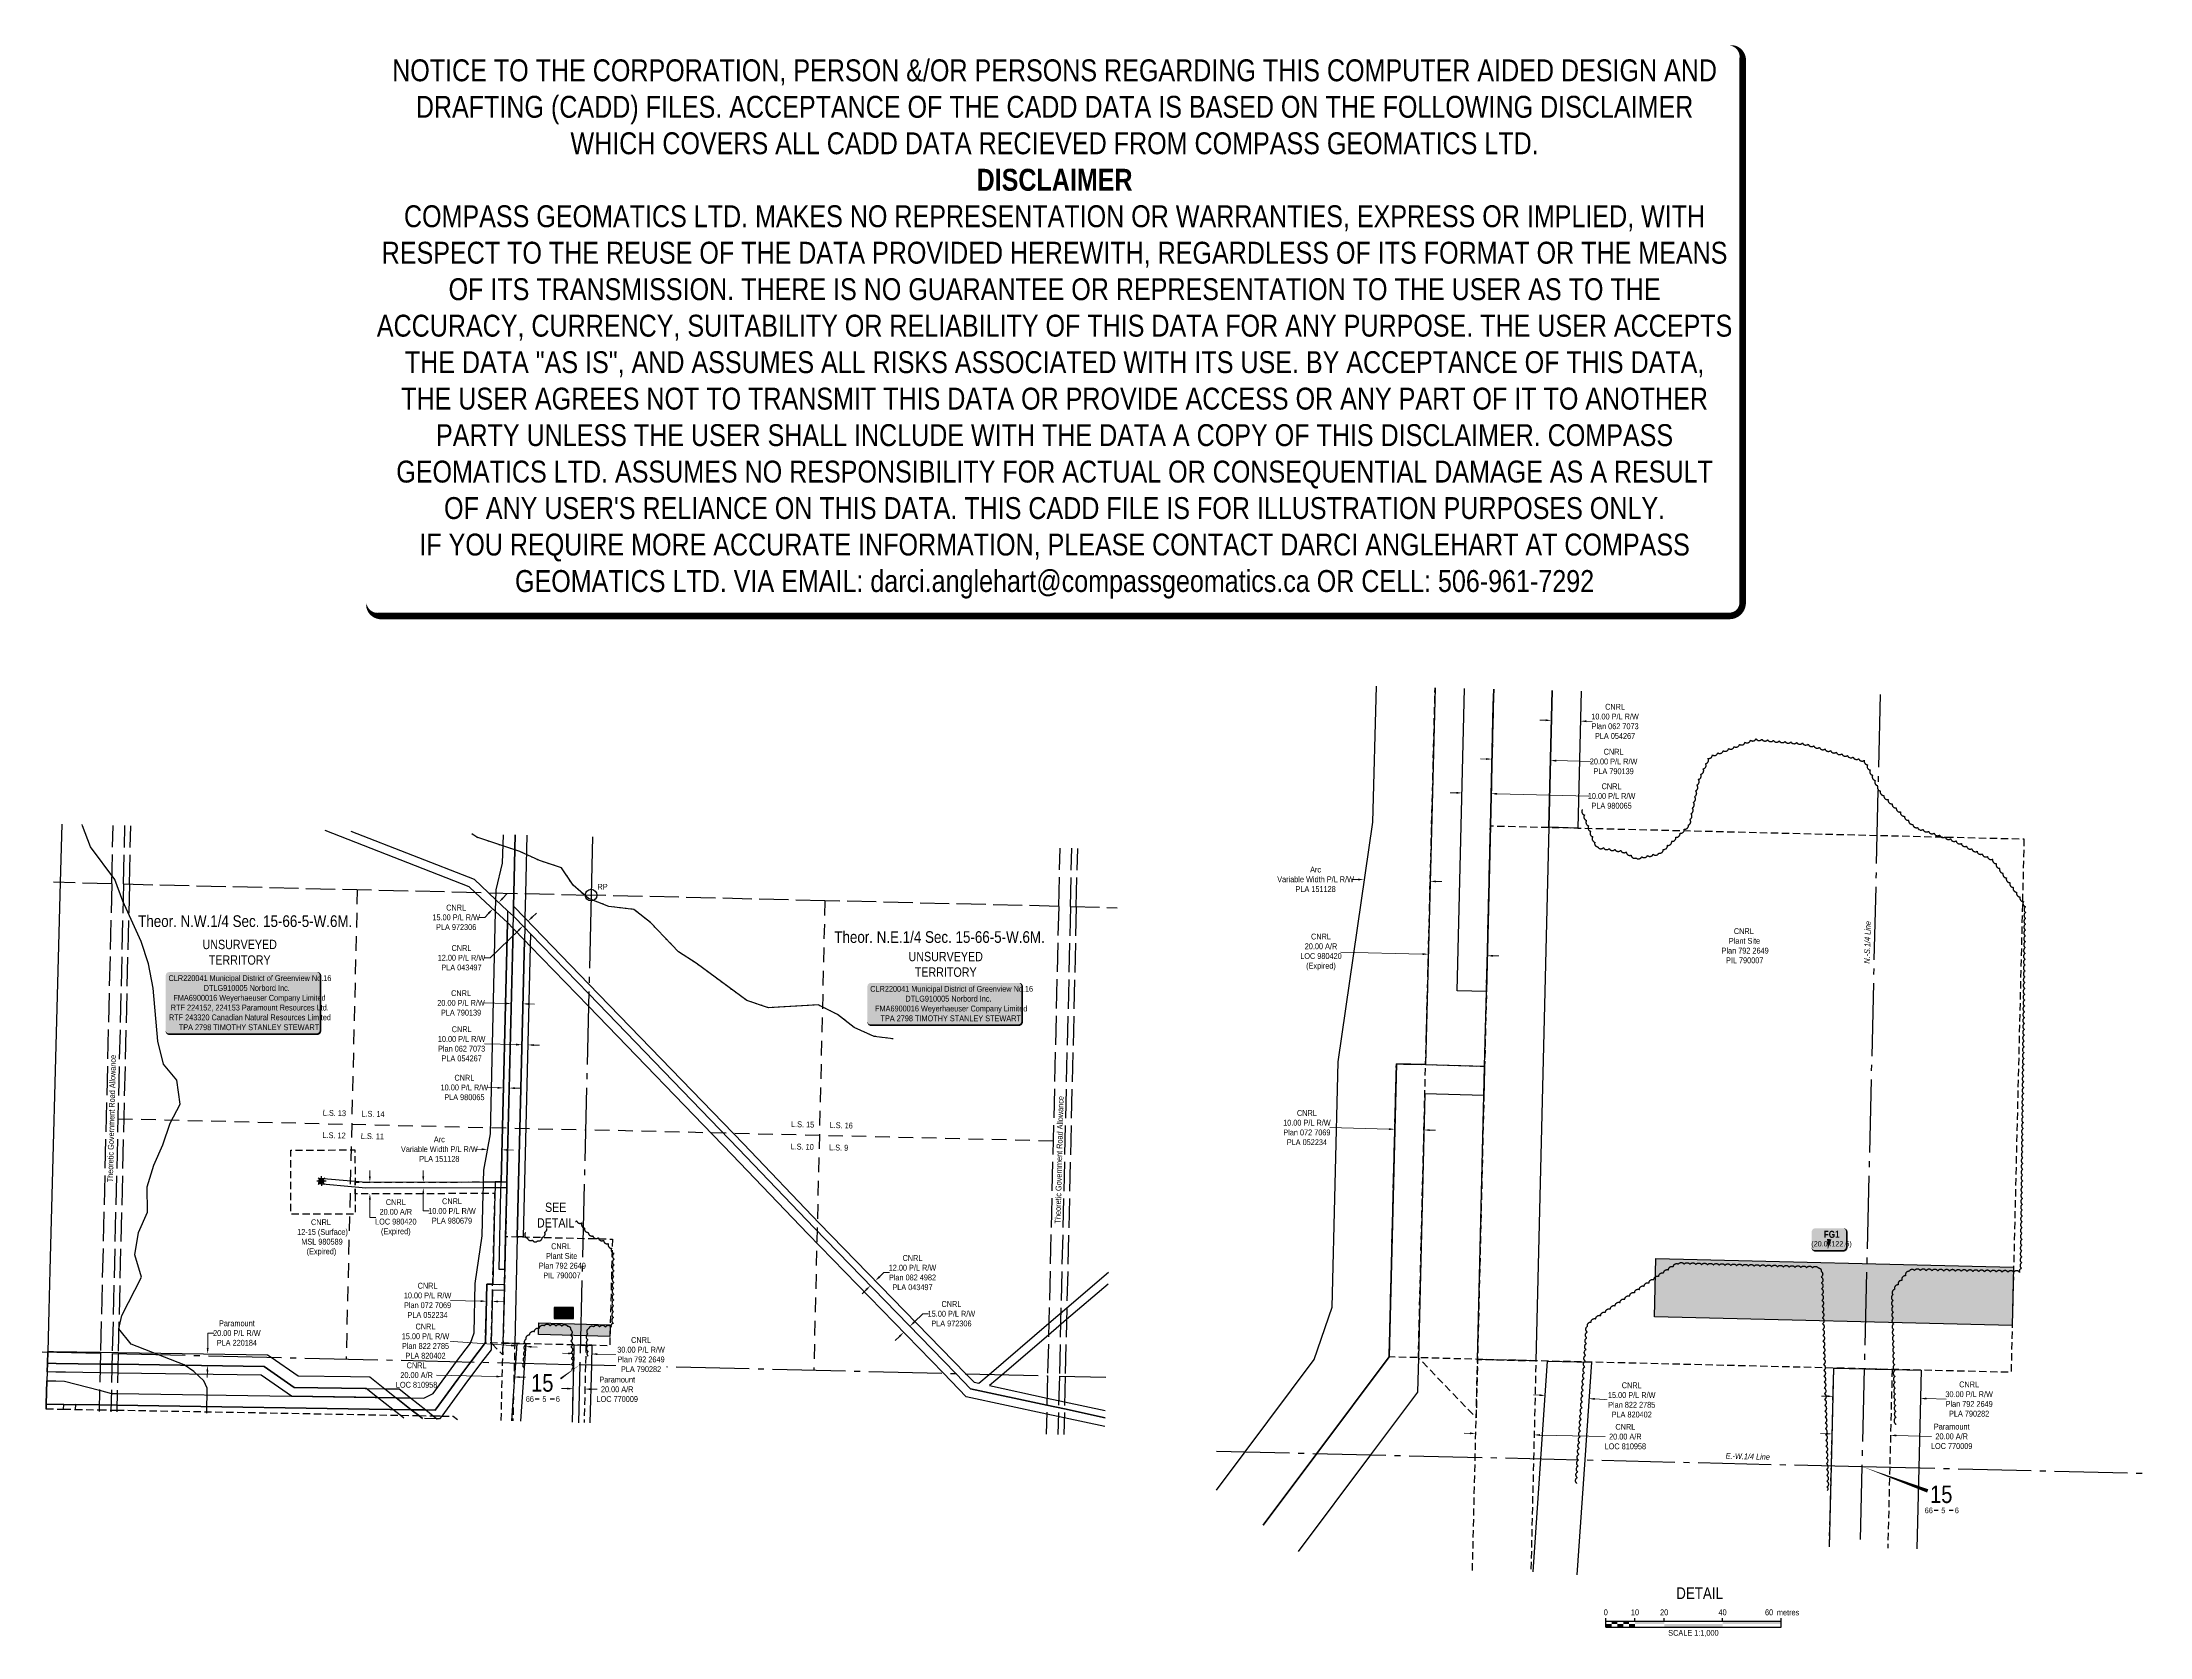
# Model space of a CAD drawing. Extents: x 391663 to 395272, y 6063619 to 6066351.
import ezdxf
from ezdxf.enums import TextEntityAlignment as Align

# ---------------------------------------------------------------- set-up
doc = ezdxf.new("R2010")
doc.units = 0
doc.header["$LTSCALE"] = 5
doc.header["$PDSIZE"] = 0.5
for name, pattern in [('0', [1, 1, 0]), ('foc-ACCESSROAD', [3.75, 2.5, -1.25]), ('foc-LSD', [8, 5, -3]), ('foc-QUARTERLINE', [33, 25, -3, 2, -3]), ('foc-UNSURVEYED', [12.5, 10, -2.5]), ('foc-WHEELTRACKS', [2, 0.4, -1.6])]:
    doc.linetypes.add(name, pattern=pattern)
doc.layers.get('Defpoints').update_dxf_attribs({"color": 9})
for name, color, linetype in [('10', 1, 'Continuous'), ('35', 37, 'Continuous'), ('9', 3, 'Continuous'), ('AB_LCON', 7, 'Continuous'), ('C-AR', 13, 'foc-ACCESSROAD'), ('C-RW', 13, 'Continuous'), ('C-SYMBOL', 7, 'Continuous'), ('C-WS', 13, 'foc-ACCESSROAD'), ('C-WS-S', 13, 'Continuous'), ('DETAIL-T', 7, 'Continuous'), ('F-AR', 190, 'foc-ACCESSROAD'), ('F-RW', 190, 'Continuous'), ('L-ROAD-T', 7, 'Continuous'), ('L-SECLBL', 7, 'Continuous'), ('L-SECQ', 8, 'foc-QUARTERLINE'), ('L-SECTION-LSD', 7, 'foc-LSD'), ('L-UNS-T', 3, 'Continuous'), ('L-USEC', 7, 'foc-UNSURVEYED'), ('oil_and_gas_wells_pt', 7, 'Continuous'), ('P-TEMP-BLOCKS', 250, 'Continuous'), ('P-WORKAREA', 113, 'Continuous'), ('P-WORKAREA-H', 111, 'Continuous'), ('RRD', 7, 'Continuous'), ('T-BUSH', 110, '0'), ('T-WATER', 160, 'Continuous'), ('T-WATER-P3', 160, 'foc-WHEELTRACKS')]:
    doc.layers.add(name, color=color, linetype=linetype)
for name, color, linetype, lineweight in [('C-AR-T', 13, 'Continuous', 9), ('C-RW-T', 13, 'Continuous', 9), ('C-WS-T', 13, 'Continuous', 9), ('F-AR-T', 190, 'Continuous', 9), ('F-RW-T', 190, 'Continuous', 9)]:
    doc.layers.add(name, color=color, linetype=linetype, lineweight=lineweight)
doc.layers.add('DISCLAIMER', color=7, linetype='Continuous', plot=False)
doc.layers.add('P-75m DRAINAGE AREA', color=7, linetype='Continuous', true_color=0xf1f8f1)
doc.styles.add('100L', font='', dxfattribs={"height": 11})
doc.styles.add('175L', font='', dxfattribs={"height": 20})
doc.styles.add('80', font='', dxfattribs={"height": 10})
doc.styles.add('80CG', font='', dxfattribs={"height": 10})
doc.styles.add('80L', font='', dxfattribs={"height": 10})
doc.styles.add('BOLD', font='')
doc.styles.add('foc-LtypeFont', font='', dxfattribs={"height": 7.35})
doc.styles.add('SIMPLEX', font='')
doc.styles.get('100L').set_extended_font_data('Arial Narrow')
doc.styles.get('175L').set_extended_font_data('Arial Narrow')
doc.styles.get('80').set_extended_font_data('Arial Narrow')
doc.styles.get('80CG').set_extended_font_data('Arial Narrow')
doc.styles.get('80L').set_extended_font_data('Arial Narrow')
doc.styles.get('BOLD').set_extended_font_data('Arial Narrow', bold=True)
doc.styles.get('foc-LtypeFont').set_extended_font_data('Arial Narrow')
doc.styles.get('SIMPLEX').set_extended_font_data('Arial Narrow')
doc.linetypes.add('foc-TOPO-flowdirection-NOLINE', pattern='A,0,[">",foc-LtypeFont,S=0.3,R=0,X=0,Y=-0.945],-20,[">",foc-LtypeFont,S=0.3,R=0,X=0,Y=-0.945],0', length=20)
doc.dimstyles.new('Compass 5 000', dxfattribs={"dimscale": 5, "dimtxt": 9, "dimasz": 2, "dimexe": 0.2, "dimexo": 0.0625, "dimgap": 0.5, "dimtad": 0, "dimtih": 1, "dimtoh": 1, "dimzin": 0, "dimdsep": 46, "dimtxsty": '80CG', "dimcen": 0.1, "dimse1": 1, "dimse2": 1, "dimclrd": 256, "dimclrt": 256, "dimaunit": 1, "dimadec": 4, "dimazin": 0, "dimtfac": 0.06, "dimtofl": 0, "dimtmove": 0, "dimatfit": 1, "dimfxl": 0.2, "dimtolj": 1, "dimtzin": 0, "dimlwd": -1, "dimarcsym": 0})

# ---------------------------------------------------------------- blocks, each defined once
blk = doc.blocks.new('L-SECLBL')
at = {"layer": '9', "color": 7}
for p, q in [((-5.1, -27.8), (-12.3, -27.8)), ((20.7, -27.8), (13.5, -27.8))]:
    blk.add_line(p, q, dxfattribs=at)
at = {"layer": '10', "color": 2, "style": 'SIMPLEX'}
blk.add_attdef('SEC', text='', height=30, dxfattribs=at).set_placement((0, 0), align=Align.MIDDLE)
at = {"layer": '10', "color": 5, "style": '80L'}
blk.add_attdef('TWP', text='', height=9.5, dxfattribs=at).set_placement((-14.4, -27.4), align=Align.MIDDLE_RIGHT)
blk.add_attdef('RGE', text='', height=9.5, dxfattribs=at).set_placement((3.6, -27.4), align=Align.MIDDLE_CENTER)
blk.add_attdef('MER', text='', height=9.5, dxfattribs=at).set_placement((23.2, -27.4), align=Align.MIDDLE_LEFT)
blk = doc.blocks.new('*U407')
at = {"layer": '35', "color": 3}
blk.add_circle((0, 0), 10, dxfattribs=at)
at = {"layer": '35', "color": 3, "style": '80'}
blk.add_attdef('RP_001', (10.9, 9.4), '', height=10, dxfattribs=at)
blk = doc.blocks.new('*U364')
h = blk.add_hatch(color=255)
edge = h.paths.add_edge_path()
edge.add_line((-126.5, -37), (126.5, -37))
edge.add_arc((126.5, -31), 6, 270, 360)
edge.add_line((132.5, -31), (132.5, 29.5))
edge.add_arc((126.5, 29.5), 6, 0, 90)
edge.add_line((126.5, 35.5), (-126.5, 35.5))
edge.add_arc((-126.5, 29.5), 6, 90, 180)
edge.add_line((-132.5, 29.5), (-132.5, -31))
edge.add_arc((-126.5, -31), 6, 180, 270)
at = {"color": 44, "flags": 128}
blk.add_lwpolyline([(-126.5, -37, 3, 3, 0), (126.5, -37, 3, 3, 0.414214), (132.5, -31, 3, 3, 0), (132.5, 29.5, 3, 0, 0.414214), (126.5, 35.5, 0, 0, 0), (-126.5, 35.5, 0, 0, 0.414214), (-132.5, 29.5, 0, 0, 0), (-132.5, -31, 0, 3, 0.414214)], format="xyseb", close=True, dxfattribs=at)
at = {"color": 44, "style": '80'}
blk.add_attdef('ENTER_TEXT_001', (-36, -5), '', height=10, dxfattribs=at)
blk = doc.blocks.new('*U365')
h = blk.add_hatch(color=255)
edge = h.paths.add_edge_path()
edge.add_line((-126.5, -54), (126.5, -54))
edge.add_arc((126.5, -48), 6, 270, 360)
edge.add_line((132.5, -48), (132.5, 46.5))
edge.add_arc((126.5, 46.5), 6, 0, 90)
edge.add_line((126.5, 52.5), (-126.5, 52.5))
edge.add_arc((-126.5, 46.5), 6, 90, 180)
edge.add_line((-132.5, 46.5), (-132.5, -48))
edge.add_arc((-126.5, -48), 6, 180, 270)
at = {"color": 44, "flags": 128}
blk.add_lwpolyline([(-126.5, -54, 3, 3, 0), (126.5, -54, 3, 3, 0.414214), (132.5, -48, 3, 3, 0), (132.5, 46.5, 3, 0, 0.414214), (126.5, 52.5, 0, 0, 0), (-126.5, 52.5, 0, 0, 0.414214), (-132.5, 46.5, 0, 0, 0), (-132.5, -48, 0, 3, 0.414214)], format="xyseb", close=True, dxfattribs=at)
at = {"color": 44, "style": '80'}
blk.add_attdef('ENTER_TEXT_001', (-36, -5), '', height=10, dxfattribs=at)
blk = doc.blocks.new('*D366')
at = {"layer": 'Defpoints', "color": 0, "transparency": 16777216}
for p in [(392572.8, 6064051), (392592.8, 6064050.6), (392592.6, 6064043.9)]:
    blk.add_point(p, dxfattribs=at)
at = {"layer": 'F-AR-T', "transparency": 16777216}
for p, q in [((392562.6, 6064044.6), (392552.6, 6064044.9)), ((392602.6, 6064043.6), (392613.6, 6064043.4))]:
    blk.add_line(p, q, dxfattribs=at)
for points in [[(392562.6, 6064046.3), (392562.6, 6064043), (392572.6, 6064044.4)], [(392602.6, 6064045.3), (392602.5, 6064042), (392592.6, 6064043.9)]]:
    blk.add_solid(points, dxfattribs=at)
at = {"layer": 'F-AR-T', "transparency": 16777216, "insert": (392647.9, 6064043.4), "char_height": 10, "attachment_point": 5, "style": '80CG'}
blk.add_mtext('\\A1;Paramount\\P20.00 A/R\\PLOC 770009', dxfattribs=at)
blk = doc.blocks.new('*D367')
at = {"layer": 'C-RW-T', "transparency": 16777216}
for p, q in [((393097.2, 6064236.3), (393104.4, 6064243.3)), ((393104.4, 6064243.3), (393114.4, 6064243.3)), ((393074.3, 6064214), (393067.1, 6064207.1))]:
    blk.add_line(p, q, dxfattribs=at)
for points in [[(393096, 6064237.5), (393098.4, 6064235.1), (393090, 6064229.4)], [(393073.1, 6064215.2), (393075.4, 6064212.8), (393081.4, 6064221)]]:
    blk.add_solid(points, dxfattribs=at)
at = {"layer": 'Defpoints', "color": 0, "transparency": 16777216}
for p in [(393090, 6064229.4), (393090.9, 6064228.5), (393082.3, 6064220.1)]:
    blk.add_point(p, dxfattribs=at)
at = {"layer": 'C-RW-T', "transparency": 16777216, "insert": (393153.5, 6064243.3), "char_height": 10, "attachment_point": 5, "style": '80CG'}
blk.add_mtext('\\A1;CNRL\\P12.00 P/L R/W\\PPlan 082 4982\\PPLA 043497', dxfattribs=at)
blk = doc.blocks.new('*D368')
at = {"layer": 'C-RW-T', "transparency": 16777216}
for p, q in [((393156.2, 6064158.4), (393171.1, 6064172.8)), ((393171.1, 6064172.8), (393181.1, 6064172.8)), ((393131.1, 6064134), (393124, 6064127))]:
    blk.add_line(p, q, dxfattribs=at)
for points in [[(393155.1, 6064159.6), (393157.4, 6064157.2), (393149.1, 6064151.4)], [(393130, 6064135.2), (393132.3, 6064132.8), (393138.3, 6064141)]]:
    blk.add_solid(points, dxfattribs=at)
at = {"layer": 'Defpoints', "color": 0, "transparency": 16777216}
for p in [(393144.3, 6064156.3), (393133.6, 6064145.8), (393149.1, 6064151.4)]:
    blk.add_point(p, dxfattribs=at)
at = {"layer": 'C-RW-T', "transparency": 16777216, "insert": (393220.2, 6064172.8), "char_height": 10, "attachment_point": 5, "style": '80CG'}
blk.add_mtext('\\A1;CNRL\\P15.00 P/L R/W\\PPLA 972306', dxfattribs=at)
blk = doc.blocks.new('*D369')
at = {"layer": 'C-AR-T', "transparency": 16777216}
for p, q in [((392441.1, 6064065.3), (392338.7, 6064067.8)), ((392481.1, 6064064.4), (392491, 6064064.1))]:
    blk.add_line(p, q, dxfattribs=at)
for points in [[(392441.1, 6064067), (392441, 6064063.7), (392451.1, 6064065.1)], [(392481.1, 6064066), (392481, 6064062.7), (392471.1, 6064064.6)]]:
    blk.add_solid(points, dxfattribs=at)
at = {"layer": 'Defpoints', "color": 0, "transparency": 16777216}
for p in [(392451.1, 6064065.1), (392451.3, 6064072.9), (392471.2, 6064072.4)]:
    blk.add_point(p, dxfattribs=at)
at = {"layer": 'C-AR-T', "transparency": 16777216, "insert": (392304.4, 6064067.8), "char_height": 10, "attachment_point": 5, "style": '80CG'}
blk.add_mtext('\\A1;CNRL\\P20.00 A/R\\PLOC 810958', dxfattribs=at)
blk = doc.blocks.new('*D370')
at = {"layer": 'C-AR-T', "transparency": 16777216}
for p, q in [((392224.3, 6064408.2), (392224.3, 6064418.2)), ((392224.4, 6064368.3), (392224.5, 6064337.6)), ((392224.5, 6064337.6), (392234.5, 6064337.6))]:
    blk.add_line(p, q, dxfattribs=at)
for points in [[(392226, 6064408.2), (392222.7, 6064408.2), (392224.3, 6064398.2)], [(392226.1, 6064368.3), (392222.7, 6064368.3), (392224.4, 6064378.3)]]:
    blk.add_solid(points, dxfattribs=at)
at = {"layer": 'Defpoints', "color": 0, "transparency": 16777216}
for p in [(392224.4, 6064378.3), (392369.6, 6064398.5), (392369.6, 6064378.6)]:
    blk.add_point(p, dxfattribs=at)
at = {"layer": 'C-AR-T', "transparency": 16777216, "insert": (392268.8, 6064337.6), "char_height": 10, "attachment_point": 5, "style": '80CG'}
blk.add_mtext('\\A1;CNRL\\P20.00 A/R\\PLOC 980420\\P(Expired)', dxfattribs=at)
blk = doc.blocks.new('*D371')
at = {"layer": 'C-RW-T', "transparency": 16777216}
for p, q in [((392502.4, 6064852.4), (392509.6, 6064859.3)), ((392479.4, 6064830.1), (392430.3, 6064782.6)), ((392430.3, 6064782.6), (392420.3, 6064782.6))]:
    blk.add_line(p, q, dxfattribs=at)
for points in [[(392501.2, 6064853.6), (392503.6, 6064851.2), (392495.2, 6064845.4)], [(392478.2, 6064831.3), (392480.5, 6064828.9), (392486.5, 6064837)]]:
    blk.add_solid(points, dxfattribs=at)
at = {"layer": 'Defpoints', "color": 0, "transparency": 16777216}
for p in [(392486.5, 6064837), (392550, 6064771.4), (392558.7, 6064779.8)]:
    blk.add_point(p, dxfattribs=at)
at = {"layer": 'C-RW-T', "transparency": 16777216, "insert": (392381.2, 6064782.6), "char_height": 10, "attachment_point": 5, "style": '80CG'}
blk.add_mtext('\\A1;CNRL\\P12.00 P/L R/W\\PPLA 043497', dxfattribs=at)
blk = doc.blocks.new('*D372')
at = {"layer": 'C-RW-T', "transparency": 16777216}
for p, q in [((392413.9, 6064194.5), (392362.3, 6064195.8)), ((392443.9, 6064193.8), (392453.9, 6064193.5))]:
    blk.add_line(p, q, dxfattribs=at)
for points in [[(392414, 6064196.2), (392413.9, 6064192.8), (392423.9, 6064194.3)], [(392443.9, 6064195.4), (392443.9, 6064192.1), (392433.9, 6064194)]]:
    blk.add_solid(points, dxfattribs=at)
at = {"layer": 'Defpoints', "color": 0, "transparency": 16777216}
for p in [(392423.9, 6064194.3), (392423.6, 6064181.4), (392433.6, 6064181.1)]:
    blk.add_point(p, dxfattribs=at)
at = {"layer": 'C-RW-T', "transparency": 16777216, "insert": (392323.2, 6064195.8), "char_height": 10, "attachment_point": 5, "style": '80CG'}
blk.add_mtext('\\A1;CNRL\\P10.00 P/L R/W\\PPlan 072 7069\\PPLA 052234', dxfattribs=at)
blk = doc.blocks.new('*D373')
at = {"layer": 'C-RW-T', "transparency": 16777216}
for p, q in [((392474.8, 6064633.9), (392420.6, 6064635.2)), ((392504.8, 6064633.2), (392514.8, 6064632.9))]:
    blk.add_line(p, q, dxfattribs=at)
for points in [[(392474.8, 6064635.6), (392474.7, 6064632.2), (392484.8, 6064633.7)], [(392504.8, 6064634.8), (392504.7, 6064631.5), (392494.8, 6064633.4)]]:
    blk.add_solid(points, dxfattribs=at)
at = {"layer": 'Defpoints', "color": 0, "transparency": 16777216}
for p in [(392485.2, 6064652.1), (392494.8, 6064633.4), (392495.2, 6064651.8)]:
    blk.add_point(p, dxfattribs=at)
at = {"layer": 'C-RW-T', "transparency": 16777216, "insert": (392381.5, 6064635.2), "char_height": 10, "attachment_point": 5, "style": '80CG'}
blk.add_mtext('\\A1;CNRL\\P10.00 P/L R/W\\PPlan 062 7073\\PPLA 054267', dxfattribs=at)
blk = doc.blocks.new('*D374')
at = {"layer": 'Defpoints', "color": 0, "transparency": 16777216}
for p in [(392425.9, 6064454.6), (392450.4, 6064454.1), (392450.4, 6064453.7)]:
    blk.add_point(p, dxfattribs=at)
at = {"layer": 'F-RW-T', "transparency": 16777216}
for p, q in [((392415.9, 6064454.5), (392405.9, 6064454.8)), ((392460.4, 6064453.5), (392470.4, 6064453.2))]:
    blk.add_line(p, q, dxfattribs=at)
for points in [[(392415.9, 6064456.2), (392415.8, 6064452.9), (392425.9, 6064454.3)], [(392460.5, 6064455.1), (392460.4, 6064451.8), (392450.4, 6064453.7)]]:
    blk.add_solid(points, dxfattribs=at)
at = {"layer": 'F-RW-T', "transparency": 16777216, "insert": (392343.3, 6064454.8), "char_height": 10, "attachment_point": 5, "style": '80CG'}
blk.add_mtext('\\A1;Arc\\PVariable Width P/L R/W\\PPLA 151128', dxfattribs=at)
blk = doc.blocks.new('*D375')
at = {"layer": 'Defpoints', "color": 0, "transparency": 16777216}
for p in [(391907.7, 6064084.5), (391908, 6064104.8), (391946.5, 6064104.3)]:
    blk.add_point(p, dxfattribs=at)
at = {"layer": 'F-RW-T', "transparency": 16777216}
for p, q in [((391946.7, 6064114.3), (391947.1, 6064139.7)), ((391947.1, 6064139.7), (391957.1, 6064139.7)), ((391946.1, 6064073.9), (391945.9, 6064063.9))]:
    blk.add_line(p, q, dxfattribs=at)
for points in [[(391944.4, 6064074), (391947.8, 6064073.9), (391946.2, 6064083.9)], [(391945, 6064114.3), (391948.4, 6064114.2), (391946.5, 6064104.3)]]:
    blk.add_solid(points, dxfattribs=at)
at = {"layer": 'F-RW-T', "transparency": 16777216, "insert": (391996.6, 6064139.7), "char_height": 10, "attachment_point": 5, "style": '80CG'}
blk.add_mtext('\\A1;Paramount\\P20.00 P/L R/W\\PPLA 220184', dxfattribs=at)
blk = doc.blocks.new('*D376')
at = {"layer": 'C-RW-T', "transparency": 16777216}
for p, q in [((392456.5, 6064704.4), (392420.1, 6064705.3)), ((392496.4, 6064703.5), (392506.4, 6064703.2))]:
    blk.add_line(p, q, dxfattribs=at)
for points in [[(392456.5, 6064706.1), (392456.4, 6064702.8), (392466.5, 6064704.2)], [(392496.5, 6064705.1), (392496.4, 6064701.8), (392486.5, 6064703.7)]]:
    blk.add_solid(points, dxfattribs=at)
at = {"layer": 'Defpoints', "color": 0, "transparency": 16777216}
for p in [(392466.5, 6064704.2), (392463.9, 6064599.7), (392483.9, 6064599.2)]:
    blk.add_point(p, dxfattribs=at)
at = {"layer": 'C-RW-T', "transparency": 16777216, "insert": (392380.5, 6064705.3), "char_height": 10, "attachment_point": 5, "style": '80CG'}
blk.add_mtext('\\A1;CNRL\\P20.00 P/L R/W\\PPLA 790139', dxfattribs=at)
blk = doc.blocks.new('*D377')
at = {"layer": 'C-RW-T', "transparency": 16777216}
for p, q in [((392466.2, 6064118.5), (392358.6, 6064125.9)), ((392501.1, 6064116.1), (392511.1, 6064115.4))]:
    blk.add_line(p, q, dxfattribs=at)
for points in [[(392466.3, 6064120.2), (392466.1, 6064116.9), (392476.2, 6064117.8)], [(392501.2, 6064117.8), (392501, 6064114.4), (392491.1, 6064116.8)]]:
    blk.add_solid(points, dxfattribs=at)
at = {"layer": 'Defpoints', "color": 0, "transparency": 16777216}
for p in [(392476.2, 6064117.8), (392472.6, 6064065.6), (392487.5, 6064064.6)]:
    blk.add_point(p, dxfattribs=at)
at = {"layer": 'C-RW-T', "transparency": 16777216, "insert": (392319.6, 6064125.9), "char_height": 10, "attachment_point": 5, "style": '80CG', "bg_fill": 3, "box_fill_scale": 1.1, "bg_fill_color": 256, "bg_fill_true_color": 13158600, "bg_fill_transparency": 0}
blk.add_mtext('\\A1;CNRL\\P15.00 P/L R/W\\PPlan 822 2785\\PPLA 820402', dxfattribs=at)
blk = doc.blocks.new('*D378')
at = {"layer": 'C-RW-T', "transparency": 16777216}
for p, q in [((392452, 6064884.7), (392458.8, 6064892)), ((392421.2, 6064851.8), (392411.2, 6064851.8)), ((392428, 6064859.1), (392421.2, 6064851.8))]:
    blk.add_line(p, q, dxfattribs=at)
for points in [[(392450.8, 6064885.8), (392453.2, 6064883.5), (392445.1, 6064877.4)], [(392426.8, 6064860.3), (392429.3, 6064858), (392434.9, 6064866.4)]]:
    blk.add_solid(points, dxfattribs=at)
at = {"layer": 'Defpoints', "color": 0, "transparency": 16777216}
for p in [(392434.9, 6064866.4), (392437.9, 6064863.6), (392448.2, 6064874.5)]:
    blk.add_point(p, dxfattribs=at)
at = {"layer": 'C-RW-T', "transparency": 16777216, "insert": (392372.1, 6064851.8), "char_height": 10, "attachment_point": 5, "style": '80CG'}
blk.add_mtext('\\A1;CNRL\\P15.00 P/L R/W\\PPLA 972306', dxfattribs=at)
blk = doc.blocks.new('*D379')
at = {"layer": 'C-RW-T', "transparency": 16777216}
for p, q in [((392443, 6064560), (392425.3, 6064560.4)), ((392473, 6064559.3), (392483, 6064559))]:
    blk.add_line(p, q, dxfattribs=at)
for points in [[(392443, 6064561.6), (392442.9, 6064558.3), (392453, 6064559.7)], [(392473, 6064560.9), (392472.9, 6064557.6), (392463, 6064559.5)]]:
    blk.add_solid(points, dxfattribs=at)
at = {"layer": 'Defpoints', "color": 0, "transparency": 16777216}
for p in [(392453, 6064559.7), (392453.3, 6064571.9), (392463.3, 6064571.6)]:
    blk.add_point(p, dxfattribs=at)
at = {"layer": 'C-RW-T', "transparency": 16777216, "insert": (392386.2, 6064560.4), "char_height": 10, "attachment_point": 5, "style": '80CG'}
blk.add_mtext('\\A1;CNRL\\P10.00 P/L R/W\\PPLA 980065', dxfattribs=at)
blk = doc.blocks.new('*D380')
at = {"layer": 'C-RW-T', "transparency": 16777216}
for p, q in [((392315.8, 6064408.4), (392315.8, 6064418.4)), ((392315.9, 6064378.4), (392315.9, 6064348.9)), ((392315.9, 6064348.9), (392325.9, 6064348.9))]:
    blk.add_line(p, q, dxfattribs=at)
for points in [[(392317.5, 6064408.4), (392314.1, 6064408.4), (392315.8, 6064398.4)], [(392317.5, 6064378.5), (392314.2, 6064378.4), (392315.8, 6064388.4)]]:
    blk.add_solid(points, dxfattribs=at)
at = {"layer": 'Defpoints', "color": 0, "transparency": 16777216}
for p in [(392315.8, 6064388.4), (392355.2, 6064398.5), (392355.2, 6064388.5)]:
    blk.add_point(p, dxfattribs=at)
at = {"layer": 'C-RW-T', "transparency": 16777216, "insert": (392365, 6064348.9), "char_height": 10, "attachment_point": 5, "style": '80CG'}
blk.add_mtext('\\A1;CNRL\\P10.00 P/L R/W\\PPLA 980679', dxfattribs=at)
blk = doc.blocks.new('GAS')
h = blk.add_hatch(color=255)
h.dxf.hatch_style = 1
edge = h.paths.add_edge_path()
edge.add_arc((0, 0), 0.9, 0, 360)
for p, q in [((-0.81, 0), (-1.62, 0)), ((-0.57, 0.57), (-1.14, 1.14)), ((0, 0.81), (0, 1.62)), ((0.57, 0.57), (1.14, 1.14)), ((1.62, 0), (0.81, 0)), ((-0.57, -0.57), (-1.14, -1.14)), ((0, -0.81), (0, -1.62)), ((1.14, -1.14), (0.57, -0.57))]:
    blk.add_line(p, q)
blk.add_circle((0, 0), 0.8)
blk = doc.blocks.new('*D395')
at = {"layer": 'C-RW-T', "transparency": 16777216}
for p, q in [((394719.9, 6064031.7), (394709.9, 6064031.9)), ((394889.8, 6064027.5), (394923.5, 6064026.7))]:
    blk.add_line(p, q, dxfattribs=at)
for points in [[(394719.9, 6064033.3), (394719.9, 6064030), (394729.9, 6064031.4)], [(394889.8, 6064029.2), (394889.7, 6064025.8), (394879.8, 6064027.7)]]:
    blk.add_solid(points, dxfattribs=at)
at = {"layer": 'Defpoints', "color": 0, "transparency": 16777216}
for p in [(394879.8, 6064027.7), (394728.6, 6063980.2), (394878.5, 6063976.5)]:
    blk.add_point(p, dxfattribs=at)
at = {"layer": 'C-RW-T', "transparency": 16777216, "insert": (394962.9, 6064026.7), "char_height": 10, "width": 372.499, "attachment_point": 5, "style": '80CG'}
blk.add_mtext('\\A1;CNRL\\P30.00 P/L R/W\\PPlan 792 2649 \\PPLA 790282', dxfattribs=at)
blk = doc.blocks.new('*D396')
at = {"layer": 'Defpoints', "color": 0, "transparency": 16777216}
for p in [(394828.3, 6063964.6), (394722.7, 6063737.5), (394822.7, 6063735.1)]:
    blk.add_point(p, dxfattribs=at)
at = {"layer": 'F-AR-T', "transparency": 16777216}
for p, q in [((394718.3, 6063967.2), (394708.3, 6063967.5)), ((394838.3, 6063964.3), (394898.7, 6063962.8))]:
    blk.add_line(p, q, dxfattribs=at)
for points in [[(394718.4, 6063968.9), (394718.3, 6063965.6), (394728.3, 6063967)], [(394838.3, 6063966), (394838.2, 6063962.6), (394828.3, 6063964.6)]]:
    blk.add_solid(points, dxfattribs=at)
at = {"layer": 'F-AR-T', "transparency": 16777216, "insert": (394933, 6063962.8), "char_height": 10, "attachment_point": 5, "style": '80CG'}
blk.add_mtext('\\A1;Paramount\\P20.00 A/R\\PLOC 770009', dxfattribs=at)
blk = doc.blocks.new('*D397')
at = {"layer": 'C-AR-T', "transparency": 16777216}
for p, q in [((394108.1, 6063968), (394098.1, 6063968.3)), ((394228, 6063965.1), (394339.9, 6063962.4))]:
    blk.add_line(p, q, dxfattribs=at)
for points in [[(394108.1, 6063969.7), (394108, 6063966.4), (394118.1, 6063967.8)], [(394228.1, 6063966.8), (394228, 6063963.5), (394218, 6063965.4)]]:
    blk.add_solid(points, dxfattribs=at)
at = {"layer": 'Defpoints', "color": 0, "transparency": 16777216}
for p in [(394118.1, 6063967.8), (394115.2, 6063847), (394215.1, 6063844.6)]:
    blk.add_point(p, dxfattribs=at)
at = {"layer": 'C-AR-T', "transparency": 16777216, "insert": (394374.2, 6063962.4), "char_height": 10, "attachment_point": 5, "style": '80CG'}
blk.add_mtext('\\A1;CNRL\\P20.00 A/R\\PLOC 810958', dxfattribs=at)
blk = doc.blocks.new('*D398')
at = {"layer": 'C-RW-T', "transparency": 16777216}
for p, q in [((393969.4, 6064489.2), (393868, 6064491.7)), ((394039.3, 6064487.5), (394049.3, 6064487.2))]:
    blk.add_line(p, q, dxfattribs=at)
for points in [[(393969.4, 6064490.8), (393969.3, 6064487.5), (393979.4, 6064488.9)], [(394039.4, 6064489.1), (394039.3, 6064485.8), (394029.3, 6064487.7)]]:
    blk.add_solid(points, dxfattribs=at)
at = {"layer": 'Defpoints', "color": 0, "transparency": 16777216}
for p in [(393979.4, 6064488.9), (393976.9, 6064389.3), (394026.9, 6064388)]:
    blk.add_point(p, dxfattribs=at)
at = {"layer": 'C-RW-T', "transparency": 16777216, "insert": (393828.9, 6064491.7), "char_height": 10, "attachment_point": 5, "style": '80CG'}
blk.add_mtext('\\A1;CNRL\\P10.00 P/L R/W\\PPlan 072 7069\\PPLA 052234', dxfattribs=at)
blk = doc.blocks.new('*D399')
at = {"layer": 'C-RW-T', "transparency": 16777216}
for p, q in [((394227.1, 6064033.4), (394217.1, 6064034.1)), ((394321.8, 6064026.9), (394346, 6064025.2))]:
    blk.add_line(p, q, dxfattribs=at)
for points in [[(394227.2, 6064035.1), (394226.9, 6064031.7), (394237, 6064032.7)], [(394321.9, 6064028.5), (394321.7, 6064025.2), (394311.8, 6064027.6)]]:
    blk.add_solid(points, dxfattribs=at)
at = {"layer": 'Defpoints', "color": 0, "transparency": 16777216}
for p in [(394237, 6064032.7), (394221.7, 6063810.4), (394296.5, 6063805.2)]:
    blk.add_point(p, dxfattribs=at)
at = {"layer": 'C-RW-T', "transparency": 16777216, "insert": (394385.1, 6064025.2), "char_height": 10, "attachment_point": 5, "style": '80CG', "bg_fill": 3, "box_fill_scale": 1.1, "bg_fill_color": 256, "bg_fill_true_color": 13158600, "bg_fill_transparency": 0}
blk.add_mtext('\\A1;CNRL\\P15.00 P/L R/W\\PPlan 822 2785\\PPLA 820402', dxfattribs=at)
blk = doc.blocks.new('*U401')
h = blk.add_hatch(color=111)
edge = h.paths.add_edge_path()
edge.add_line((-24, -20), (24, -20))
edge.add_arc((24, -14), 6, 270, 360)
edge.add_line((30, -14), (30, 12.5))
edge.add_arc((24, 12.5), 6, 0, 90)
edge.add_line((24, 18.5), (-24, 18.5))
edge.add_arc((-24, 12.5), 6, 90, 180)
edge.add_line((-30, 12.5), (-30, -14))
edge.add_arc((-24, -14), 6, 180, 270)
at = {"color": 250, "flags": 128}
blk.add_lwpolyline([(-24, -20, 3, 3, 0), (24, -20, 3, 3, 0.414214), (30, -14, 3, 3, 0), (30, 12.5, 3, 0, 0.414214), (24, 18.5, 0, 0, 0), (-24, 18.5, 0, 0, 0.414214), (-30, 12.5, 0, 0, 0), (-30, -14, 0, 3, 0.414214)], format="xyseb", close=True, dxfattribs=at)
at = {"flags": 128}
blk.add_lwpolyline([(-2.3, -17.2, 0, 7.5, 0), (0, 0, 0, 0, 0)], format="xyseb", dxfattribs=at)
at = {"color": 250}
for tag, p, height, style in [('TEMP_AREA_W1_001', (-9.2, 2.2), 12, 'BOLD'), ('ENTER_TEXT_001', (-30.7, -12.5), 9, '80')]:
    blk.add_attdef(tag, p, '', height=height, dxfattribs=dict(at, style=style))
blk = doc.blocks.new('*D402')
at = {"layer": 'C-AR-T', "transparency": 16777216}
for p, q in [((394026.9, 6064789), (393887.2, 6064792.5)), ((394147.8, 6064785.9), (394157.8, 6064785.7))]:
    blk.add_line(p, q, dxfattribs=at)
for points in [[(394026.9, 6064790.7), (394026.9, 6064787.3), (394036.9, 6064788.7)], [(394147.8, 6064787.6), (394147.7, 6064784.3), (394137.8, 6064786.2)]]:
    blk.add_solid(points, dxfattribs=at)
at = {"layer": 'Defpoints', "color": 0, "transparency": 16777216}
for p in [(394037.8, 6064825), (394138.7, 6064822.5), (394036.9, 6064788.7)]:
    blk.add_point(p, dxfattribs=at)
at = {"layer": 'C-AR-T', "transparency": 16777216, "insert": (393853, 6064792.5), "char_height": 10, "attachment_point": 5, "style": '80CG'}
blk.add_mtext('\\A1;CNRL\\P20.00 A/R\\PLOC 980420\\P(Expired)', dxfattribs=at)
blk = doc.blocks.new('*D403')
at = {"layer": 'C-RW-T', "transparency": 16777216}
for p, q in [((394084.5, 6065065.2), (394074.5, 6065065.4)), ((394154.5, 6065063.5), (394311.5, 6065059.7))]:
    blk.add_line(p, q, dxfattribs=at)
for points in [[(394084.6, 6065066.9), (394084.5, 6065063.5), (394094.5, 6065065)], [(394154.5, 6065065.2), (394154.4, 6065061.8), (394144.5, 6065063.8)]]:
    blk.add_solid(points, dxfattribs=at)
at = {"layer": 'Defpoints', "color": 0, "transparency": 16777216}
for p in [(394095.2, 6065090.4), (394144.5, 6065063.8), (394145.1, 6065089.2)]:
    blk.add_point(p, dxfattribs=at)
at = {"layer": 'C-RW-T', "transparency": 16777216, "insert": (394350.6, 6065059.7), "char_height": 10, "attachment_point": 5, "style": '80CG'}
blk.add_mtext('\\A1;CNRL\\P10.00 P/L R/W\\PPLA 980065', dxfattribs=at)
blk = doc.blocks.new('*D404')
at = {"layer": 'C-RW-T', "transparency": 16777216}
for p, q in [((394135.9, 6065123.1), (394125.9, 6065123.4)), ((394255.9, 6065120.3), (394314.6, 6065118.8))]:
    blk.add_line(p, q, dxfattribs=at)
for points in [[(394135.9, 6065124.8), (394135.9, 6065121.5), (394145.9, 6065122.9)], [(394255.9, 6065121.9), (394255.8, 6065118.6), (394245.9, 6065120.5)]]:
    blk.add_solid(points, dxfattribs=at)
at = {"layer": 'Defpoints', "color": 0, "transparency": 16777216}
for p in [(394245.9, 6065120.5), (394144.6, 6065070.2), (394244.6, 6065067.7)]:
    blk.add_point(p, dxfattribs=at)
at = {"layer": 'C-RW-T', "transparency": 16777216, "insert": (394354.1, 6065118.8), "char_height": 10, "attachment_point": 5, "style": '80CG'}
blk.add_mtext('\\A1;CNRL\\P20.00 P/L R/W\\PPLA 790139', dxfattribs=at)
blk = doc.blocks.new('*D405')
at = {"layer": 'C-RW-T', "transparency": 16777216}
for p, q in [((394237.5, 6065189.4), (394227.5, 6065189.7)), ((394307.5, 6065187.7), (394317.5, 6065187.5))]:
    blk.add_line(p, q, dxfattribs=at)
for points in [[(394237.6, 6065191.1), (394237.5, 6065187.8), (394247.5, 6065189.2)], [(394307.5, 6065189.4), (394307.4, 6065186.1), (394297.5, 6065188)]]:
    blk.add_solid(points, dxfattribs=at)
at = {"layer": 'Defpoints', "color": 0, "transparency": 16777216}
for p in [(394247.5, 6065186.9), (394297.4, 6065185.7), (394297.5, 6065188)]:
    blk.add_point(p, dxfattribs=at)
at = {"layer": 'C-RW-T', "transparency": 16777216, "insert": (394356.6, 6065187.5), "char_height": 10, "attachment_point": 5, "style": '80CG'}
blk.add_mtext('\\A1;CNRL\\P10.00 P/L R/W\\PPlan 062 7073\\PPLA 054267', dxfattribs=at)
blk = doc.blocks.new('*D406')
at = {"layer": 'Defpoints', "color": 0, "transparency": 16777216}
for p in [(394040, 6064913.6), (393926.3, 6064912.4), (394039.9, 6064909.5)]:
    blk.add_point(p, dxfattribs=at)
at = {"layer": 'F-RW-T', "transparency": 16777216}
for p, q in [((393916.4, 6064916.7), (393906.4, 6064917)), ((394050, 6064913.4), (394060, 6064913.1))]:
    blk.add_line(p, q, dxfattribs=at)
for points in [[(393916.4, 6064918.4), (393916.3, 6064915.1), (393926.4, 6064916.5)], [(394050.1, 6064915), (394050, 6064911.7), (394040, 6064913.6)]]:
    blk.add_solid(points, dxfattribs=at)
at = {"layer": 'F-RW-T', "transparency": 16777216, "insert": (393843.8, 6064917), "char_height": 10, "attachment_point": 5, "style": '80CG'}
blk.add_mtext('\\A1;Arc\\PVariable Width P/L R/W\\PPLA 151128', dxfattribs=at)
blk = doc.blocks.new('*D408')
at = {"layer": 'C-RW-T', "transparency": 16777216}
for p, q in [((392564.1, 6064104.9), (392554.1, 6064105.2)), ((392614, 6064103.7), (392649.2, 6064102.9))]:
    blk.add_line(p, q, dxfattribs=at)
for points in [[(392564.1, 6064106.6), (392564, 6064103.3), (392574.1, 6064104.7)], [(392614.1, 6064105.4), (392614, 6064102), (392604.1, 6064104)]]:
    blk.add_solid(points, dxfattribs=at)
at = {"layer": 'Defpoints', "color": 0, "transparency": 16777216}
for p in [(392604.1, 6064104), (392571.8, 6064011.2), (392601.8, 6064010.4)]:
    blk.add_point(p, dxfattribs=at)
at = {"layer": 'C-RW-T', "transparency": 16777216, "insert": (392688.7, 6064102.9), "char_height": 10, "attachment_point": 5, "style": '80CG', "bg_fill": 3, "box_fill_scale": 1.1, "bg_fill_color": 256, "bg_fill_true_color": 13158600, "bg_fill_transparency": 0}
blk.add_mtext('\\A1;CNRL\\P30.00 P/L R/W\\PPlan 792 2649 \\PPLA 790282', dxfattribs=at)
blk = doc.blocks.new('Temp_Area3')
h = blk.add_hatch(color=111)
h.dxf.hatch_style = 1
h.paths.add_polyline_path([(-16.8, -9.4), (16.3, -9.4), (16.3, 9.1), (-16.8, 9.1)])
at = {"color": 250}
for points in [[(-17, -9.6), (16.5, -9.6), (16.5, 9.3), (-17, 9.3)], [(-16.9, -9.5), (16.4, -9.5), (16.4, 9.2), (-16.9, 9.2)]]:
    blk.add_lwpolyline(points, close=True, dxfattribs=at)
at = {"color": 250, "style": '80L'}
blk.add_attdef('TEMPORARY', text='', height=9, dxfattribs=at).set_placement((0, -0.1), align=Align.MIDDLE_CENTER)
blk = doc.blocks.new('*U314')
at = {"color": 0}
for p, q in [((-150, 0), (-150, 15)), ((-150, 10), (150.2, 10)), ((-150, 0), (150.2, 0)), ((-100, 10), (-100, 15)), ((-50, 10), (-50, 15)), ((50, 10), (50, 15)), ((150.2, 0), (150.2, 15))]:
    blk.add_line(p, q, dxfattribs=at)
for points in [[(-150, 5), (-140, 5), (-150, 0), (-140, 0)], [(-140, 10), (-130, 10), (-140, 5), (-130, 5)], [(-130, 5), (-120, 5), (-130, 0), (-120, 0)], [(-120, 10), (-110, 10), (-120, 5), (-110, 5)], [(-110, 5), (-100, 5), (-110, 0), (-100, 0)], [(-100, 10), (-50, 10), (-100, 5), (-50, 5)], [(-50, 5), (50, 5), (-50, 0), (50, 0)], [(50, 10), (150.2, 10), (50, 5), (150.2, 5)]]:
    blk.add_solid(points, dxfattribs=at)
at = {"color": 0, "style": '80'}
blk.add_text('metres', height=10, dxfattribs=at).set_placement((162.2, 20), align=Align.CENTER)
at = {"color": 0, "char_height": 10, "style": '80'}
for s, insert, attachment_point in [('0', (-150, 30.2), 2), ('10', (-100, 30.2), 2), ('20', (-50, 30.2), 2), ('40', (50, 30.2), 2), ('60', (136.7, 30.2), 3), ('SCALE 1:1,000', (0.1, -5), 2)]:
    blk.add_mtext(s, dxfattribs=dict(at, insert=insert, attachment_point=attachment_point))
blk = doc.blocks.new('Disclaimer_Legal')
at = {"layer": 'DISCLAIMER', "color": 254, "flags": 128}
blk.add_lwpolyline([(-3613, -1105, 37.5, 37.5, 0), (4096, -1105, 37.5, 37.5, 0.414214), (4171, -1030, 37.5, 37.5, 0), (4171, 2079, 37.5, 0, 0.414214), (4096, 2154, 0, 0, 0), (-3613, 2154, 0, 0, 0.414214), (-3688, 2079, 0, 0, 0), (-3688, -1030, 0, 37.5, 0.414214)], format="xyseb", close=True, dxfattribs=at)
at = {"layer": 'DISCLAIMER', "color": 254, "insert": (242, 534), "char_height": 125, "width": 7717.57, "attachment_point": 5, "style": '80'}
blk.add_mtext('NOTICE TO THE CORPORATION, PERSON &/OR PERSONS REGARDING THIS COMPUTER AIDED DESIGN AND DRAFTING (CADD) FILES. ACCEPTANCE OF THE CADD DATA IS BASED ON THE FOLLOWING DISCLAIMER WHICH COVERS ALL CADD DATA RECIEVED FROM COMPASS GEOMATICS LTD.\\P{\\fArial Narrow|b1|i0|c0|p34;DISCLAIMER}\\PCOMPASS GEOMATICS LTD. MAKES NO REPRESENTATION OR WARRANTIES, EXPRESS OR IMPLIED, WITH RESPECT TO THE REUSE OF THE DATA PROVIDED HEREWITH, REGARDLESS OF ITS FORMAT OR THE MEANS OF ITS TRANSMISSION. THERE IS NO GUARANTEE OR REPRESENTATION TO THE USER AS TO THE ACCURACY, CURRENCY, SUITABILITY OR RELIABILITY OF THIS DATA FOR ANY PURPOSE. THE USER ACCEPTS THE DATA "AS IS", AND ASSUMES ALL RISKS ASSOCIATED WITH ITS USE. BY ACCEPTANCE OF THIS DATA, THE USER AGREES NOT TO TRANSMIT THIS DATA OR PROVIDE ACCESS OR ANY PART OF IT TO ANOTHER PARTY UNLESS THE USER SHALL INCLUDE WITH THE DATA A COPY OF THIS DISCLAIMER. COMPASS GEOMATICS LTD. ASSUMES NO RESPONSIBILITY FOR ACTUAL OR CONSEQUENTIAL DAMAGE AS A RESULT OF ANY USER\'S RELIANCE ON THIS DATA. THIS CADD FILE IS FOR ILLUSTRATION PURPOSES ONLY.\\PIF YOU REQUIRE MORE ACCURATE INFORMATION, PLEASE CONTACT DARCI ANGLEHART AT COMPASS GEOMATICS LTD. VIA EMAIL: darci.anglehart@compassgeomatics.ca OR CELL: 506-961-7292', dxfattribs=at)

msp = doc.modelspace()

# ---------------------------------------------------------------- hatches: boundary and pattern name
at = {"layer": 'P-WORKAREA-H'}
h = msp.add_hatch(color=256, dxfattribs=at)
h.dxf.hatch_style = 1
h.paths.add_polyline_path([(395039.067, 6064252.49), (395036.649, 6064152.558), (394423.952, 6064167.516), (394426.371, 6064267.447)])
h = msp.add_hatch(color=256, dxfattribs=at)
h.dxf.hatch_style = 1
h.paths.add_polyline_path([(392636.033, 6064154.035), (392635.549, 6064134.048), (392513.01, 6064137.04), (392513.494, 6064157.026)])

# ---------------------------------------------------------------- linework, layer by layer
at = {"layer": 'C-AR', "flags": 128}
for points in [[(394148.777, 6065242.789), (394148.123, 6065215.442), (394143.149, 6065008.565), (394136.324, 6064724.729), (394133.234, 6064596.687), (394132.029, 6064546.686), (394121.148, 6064094.737), (394118.733, 6063994.602), (394019.721, 6064097.599), (394030.855, 6064549.753), (394032.128, 6064599.695), (394048.407, 6065245.208)], [(392449.252, 6063989.914), (392451.64, 6064088.936), (392451.966, 6064102.457), (392452.449, 6064122.484), (392472.437, 6064121.997), (392471.629, 6064088.459), (392470.279, 6064032.436), (392469.242, 6063989.416)], [(394112.43, 6063733.305), (394117.101, 6063926.994), (394118.733, 6063994.602), (394121.148, 6064094.737), (394221.088, 6064092.299), (394217.048, 6063924.609), (394212.378, 6063730.894)]]:
    msp.add_lwpolyline(points, dxfattribs=at)
msp.add_lwpolyline([(392458.852, 6064388.738), (392457.844, 6064346.625), (392456.849, 6064305.25), (392455.484, 6064248.483), (392454.866, 6064222.874), (392454.625, 6064212.874), (392452.449, 6064122.484), (392451.966, 6064102.457), (392432.164, 6064123.057), (392434.39, 6064213.487), (392434.645, 6064223.476), (392438.56, 6064378.702), (392418.556, 6064378.706), (392198.99, 6064378.215), (392198.967, 6064389.915), (392198.951, 6064398.483), (392217.669, 6064398.246), (392418.914, 6064398.608), (392439.062, 6064398.645), (392449.106, 6064398.663), (392459.104, 6064398.681), (392458.964, 6064393.155), (392458.852, 6064388.738)], close=True, dxfattribs=at)
at = {"layer": 'C-RW', "flags": 128}
for points in [[(394148.777, 6065242.789), (394148.123, 6065215.442), (394143.149, 6065008.565), (394136.324, 6064724.729), (394086.37, 6064725.936), (394098.85, 6065243.992)], [(394248.744, 6065240.38), (394243.101, 6065006.111), (394221.088, 6064092.299), (394121.148, 6064094.737), (394132.029, 6064546.686), (394133.234, 6064596.687), (394136.324, 6064724.729), (394143.149, 6065008.565), (394148.123, 6065215.442), (394148.777, 6065242.789)], [(394298.716, 6065239.176), (394293.07, 6065004.887), (394243.101, 6065006.111), (394248.744, 6065240.38)], [(392493.407, 6064992.501), (392491, 6064892.566), (392489.994, 6064850.819), (392489.586, 6064833.873), (392489.079, 6064812.825), (392476.84, 6064304.759), (392472.437, 6064121.997), (392452.449, 6064122.484), (392454.625, 6064212.874), (392454.866, 6064222.874), (392455.484, 6064248.483), (392456.849, 6064305.25), (392457.844, 6064346.625), (392458.852, 6064388.738), (392458.964, 6064393.155), (392459.104, 6064398.681), (392469.566, 6064832.988), (392470.073, 6064854.037), (392470.473, 6064871.005), (392471.001, 6064893.043), (392473.407, 6064992.98)], [(393753.99, 6063810.653), (393845.905, 6063933.468), (393969.761, 6064099.007), (393982.117, 6064600.922), (394032.128, 6064599.695), (394133.234, 6064596.687), (394132.029, 6064546.686), (394030.855, 6064549.753), (394019.721, 6064097.599), (394018.273, 6064038.734), (393937.84, 6063931.273), (393813.97, 6063765.823)], [(391670.067, 6064009.304), (391670.07, 6064009.39), (391670.086, 6064009.962), (391670.297, 6064017.897), (391700.194, 6064017.49), (391720.185, 6064017.198), (391760.998, 6064016.601), (391791.159, 6064016.146), (392295.229, 6064008.524), (392319.912, 6064008.152), (392336.285, 6064007.905), (392375.173, 6064060.531), (392397.4, 6064090.23), (392422.172, 6064123.338), (392424.643, 6064223.721), (392434.645, 6064223.476), (392454.866, 6064222.874), (392454.625, 6064212.874), (392434.39, 6064213.487), (392432.164, 6064123.057), (392431.874, 6064111.284), (392415.788, 6064089.791), (392387.209, 6064051.619), (392347.372, 6063997.683), (392343.759, 6063992.792), (392339.286, 6063992.859), (392318.061, 6063993.178)], [(393488.583, 6064223.776), (393417.326, 6064162.773), (393386.532, 6064136.411), (393307.177, 6064068.475), (393285.315, 6064049.76), (393383.985, 6064028.496), (393414.005, 6064022.027), (393483.468, 6064007.058)], [(392467.317, 6063989.464), (392470.279, 6064032.436), (392474.134, 6064088.399), (392476.443, 6064121.898), (392491.449, 6064121.531), (392489.141, 6064088.041), (392482.323, 6063989.091)], [(392571.196, 6063986.879), (392573.618, 6064086.027), (392574.436, 6064119.507), (392584.872, 6064119.252), (392594.427, 6064119.019), (392604.414, 6064118.775), (392603.597, 6064085.309), (392601.174, 6063986.133)], [(394216.241, 6063730.801), (394229.572, 6063924.311), (394241.117, 6064091.808), (394316.145, 6064089.973), (394304.607, 6063922.519), (394291.041, 6063725.648)], [(394723.603, 6063773.754), (394726.992, 6063912.449), (394731.083, 6064079.85), (394783.262, 6064078.575), (394831.039, 6064077.411), (394880.973, 6064076.192), (394876.885, 6063908.859), (394873.496, 6063770.092)]]:
    msp.add_lwpolyline(points, dxfattribs=at)
for points in [[(392456.849, 6064305.25), (392455.484, 6064248.483), (392445.494, 6064248.724), (392448.738, 6064383.402), (392448.866, 6064388.719), (392448.979, 6064393.396), (392449.106, 6064398.663), (392459.813, 6064843.078), (392469.566, 6064832.988), (392459.104, 6064398.681), (392458.964, 6064393.155), (392458.852, 6064388.738), (392457.844, 6064346.625), (392456.849, 6064305.25)], [(392498.84, 6064802.739), (392486.834, 6064304.514), (392476.84, 6064304.759), (392489.079, 6064812.825), (392469.566, 6064832.988), (392470.073, 6064854.037), (392489.586, 6064833.873), (392499.349, 6064823.784), (392498.84, 6064802.739)], [(392458.964, 6064393.155), (392458.852, 6064388.738), (392448.866, 6064388.719), (392438.812, 6064388.699), (392418.737, 6064388.657), (392217.69, 6064388.25), (392198.967, 6064389.915), (392137.024, 6064395.425), (392137.906, 6064405.34), (392198.948, 6064399.911), (392217.669, 6064398.246), (392418.914, 6064398.608), (392439.062, 6064398.645), (392449.106, 6064398.663), (392459.104, 6064398.681), (392458.964, 6064393.155)]]:
    msp.add_lwpolyline(points, close=True, dxfattribs=at)
at = {"layer": 'C-WS', "flags": 128}
for points in [[(395056.826, 6064986.153), (395034.709, 6064072.436), (394880.973, 6064076.192), (394831.039, 6064077.411), (394783.262, 6064078.575), (394731.083, 6064079.85), (394316.145, 6064089.973), (394241.117, 6064091.808), (394221.088, 6064092.299), (394121.148, 6064094.737), (394019.721, 6064097.599), (393969.761, 6064099.007), (393982.117, 6064600.922), (394032.128, 6064599.695), (394133.234, 6064596.687), (394136.324, 6064724.729), (394143.149, 6065008.565), (394243.101, 6065006.111), (394293.07, 6065004.887), (394804.987, 6064992.33), (395056.826, 6064986.153)], [(392639.585, 6064300.767), (392635.161, 6064118.024), (392604.414, 6064118.775), (392594.427, 6064119.019), (392584.872, 6064119.252), (392574.436, 6064119.507), (392491.449, 6064121.531), (392476.443, 6064121.898), (392472.437, 6064121.997), (392452.449, 6064122.484), (392432.164, 6064123.057), (392422.172, 6064123.338), (392424.643, 6064223.721), (392434.645, 6064223.476), (392454.866, 6064222.874), (392455.484, 6064248.483), (392456.849, 6064305.25), (392476.84, 6064304.759), (392486.834, 6064304.514), (392589.217, 6064302.003), (392639.585, 6064300.767)]]:
    msp.add_lwpolyline(points, close=True, dxfattribs=at)
at = {"layer": 'F-AR'}
for points in [[(392571.196, 6063986.879), (392573.618, 6064086.027), (392574.436, 6064119.507), (392584.872, 6064119.252), (392594.427, 6064119.019), (392593.61, 6064085.549), (392591.187, 6063986.382)], [(394723.603, 6063773.754), (394726.992, 6063912.449), (394731.083, 6064079.85), (394783.262, 6064078.575), (394831.039, 6064077.411), (394826.951, 6063910.059), (394823.561, 6063771.312)], [(391670.067, 6064009.304), (391670.07, 6064009.39), (391670.086, 6064009.962), (391699.997, 6064009.42), (391719.986, 6064009.058), (391760.8, 6064008.318), (391790.958, 6064007.772), (392308.061, 6063998.393), (392332.842, 6063997.945), (392347.372, 6063997.683), (392367.019, 6063997.328), (392374.282, 6063991.779)]]:
    msp.add_lwpolyline(points, dxfattribs=at)
at = {"layer": 'F-RW', "flags": 128}
for points in [[(393673.884, 6063870.525), (393723.118, 6063936.399), (393841.157, 6064094.39), (393872.271, 6064184.398), (393882.393, 6064604.419), (393941.995, 6065014.648), (393948.244, 6065247.622)], [(394048.407, 6065245.208), (394032.128, 6064599.695), (393982.117, 6064600.922), (393969.761, 6064099.007), (393845.905, 6063933.468), (393753.99, 6063810.653)], [(392314.557, 6063993.266), (392308.061, 6063998.393), (392295.229, 6064008.524), (392269.169, 6064029.097), (392237.62, 6064029.574), (392090.168, 6064031.805), (392038.276, 6064067.552), (391792.48, 6064071.281), (391762.318, 6064071.739), (391703.299, 6064072.634), (391686.772, 6064072.88), (391671.771, 6064073.103), (391672.171, 6064088.114), (391687.169, 6064087.885), (391762.677, 6064086.731), (391792.839, 6064086.269), (392043.102, 6064082.443), (392094.943, 6064046.735), (392216.254, 6064044.898), (392217.019, 6064044.886), (392218.255, 6064044.868), (392249.908, 6064044.389), (392274.477, 6064044.017), (392293.852, 6064028.723), (392319.912, 6064008.152), (392332.842, 6063997.945), (392339.286, 6063992.859), (392339.559, 6063992.643)], [(392282.589, 6063994.061), (392276.377, 6063998.967), (392263.674, 6064008.999), (392237.622, 6064029.573), (392218.255, 6064044.868), (392217.003, 6064044.899), (392216.254, 6064044.898), (392094.943, 6064046.735), (392043.102, 6064082.443), (391792.839, 6064086.269), (391762.677, 6064086.731), (391687.169, 6064087.885), (391672.171, 6064088.114), (391672.691, 6064107.569), (391672.712, 6064108.321), (391682.706, 6064108.173), (391763.163, 6064106.979), (391793.324, 6064106.531), (392049.076, 6064102.737), (392055.333, 6064098.408), (392101.313, 6064066.634), (392191.168, 6064065.301), (392224.044, 6064064.813), (392249.908, 6064044.389), (392269.169, 6064029.097), (392295.229, 6064008.524), (392308.061, 6063998.393), (392314.557, 6063993.266)]]:
    msp.add_lwpolyline(points, dxfattribs=at)
at = {"layer": 'L-SECLBL', "flags": 128}
msp.add_lwpolyline([(392584.076, 6064085.777, 0, 2.999, 0), (392550.796, 6064061.487, 2.999, 2.999, 0)], format="xyseb", dxfattribs=at)
at = {"layer": 'L-SECLBL', "color": 2, "flags": 128}
msp.add_lwpolyline([(394779.283, 6063911.199, 0, 5.998, 0), (394891.901, 6063869.356, 5.998, 5.998, 0)], format="xyseb", dxfattribs=at)
at = {"layer": 'L-SECQ'}
for p, q in [((394810.73, 6065233.86), (394779.283, 6063911.199)), ((392605.571, 6064989.826), (392603.195, 6064889.892)), ((392603.195, 6064889.892), (392584.076, 6064085.777)), ((391663.193, 6064107.803), (391763.125, 6064105.413)), ((391783.228, 6064104.932), (392584.076, 6064085.777)), ((392584.076, 6064085.777), (392581.7, 6063985.851)), ((392584.076, 6064085.777), (393384.885, 6064066.623)), ((393404.988, 6064066.142), (393484.817, 6064064.232)), ((393674.098, 6063937.634), (394779.283, 6063911.199)), ((394779.283, 6063911.199), (394775.984, 6063772.474)), ((394779.283, 6063911.199), (395272.336, 6063899.406))]:
    msp.add_line(p, q, dxfattribs=at)
at = {"layer": 'L-SECTION-LSD'}
for p, q in [((392202.84, 6064899.464), (392183.652, 6064095.354)), ((393003.528, 6064880.314), (392984.48, 6064076.2)), ((391792.857, 6064506.984), (392593.635, 6064487.834)), ((393394.374, 6064468.679), (392593.635, 6064487.834))]:
    msp.add_line(p, q, dxfattribs=at)
at = {"layer": 'L-USEC'}
for p, q in [((391782.383, 6064909.518), (391784.776, 6065009.452)), ((391802.486, 6064909.036), (391804.88, 6065008.971)), ((391812.543, 6064908.795), (391814.936, 6065008.73)), ((393403.862, 6064870.736), (393406.221, 6064970.669)), ((393423.966, 6064870.262), (393426.324, 6064970.189)), ((393434.022, 6064870.025), (393436.38, 6064969.948)), ((391782.383, 6064909.518), (391682.451, 6064911.907)), ((391782.383, 6064909.518), (391763.125, 6064105.414)), ((391802.486, 6064909.036), (391783.228, 6064104.932)), ((391812.543, 6064908.795), (391793.285, 6064104.691)), ((391802.486, 6064909.037), (392603.195, 6064889.892)), ((393403.862, 6064870.736), (393384.885, 6064066.623)), ((393423.966, 6064870.262), (393404.988, 6064066.148)), ((393434.022, 6064870.025), (393415.045, 6064065.911)), ((393423.965, 6064870.254), (393503.795, 6064868.344)), ((391763.125, 6064105.414), (391760.732, 6064005.482)), ((391783.228, 6064104.932), (391780.835, 6064005.002)), ((391793.285, 6064104.691), (391790.892, 6064004.761)), ((393384.885, 6064066.623), (393382.527, 6063966.689)), ((393404.988, 6064066.148), (393402.629, 6063966.189)), ((393415.045, 6064065.911), (393412.685, 6063965.939))]:
    msp.add_line(p, q, dxfattribs=at)
msp.add_lwpolyline([(393403.862, 6064870.736), (393003.528, 6064880.314), (392603.195, 6064889.892)], dxfattribs=at)
at = {"layer": 'oil_and_gas_wells_pt'}
msp.add_point((392141.4, 6064400.171), dxfattribs=at)
at = {"layer": 'P-WORKAREA'}
for points in [[(395039.067, 6064252.49), (395036.649, 6064152.558), (394423.952, 6064167.516), (394426.371, 6064267.447)], [(392636.033, 6064154.035), (392635.549, 6064134.048), (392513.01, 6064137.04), (392513.494, 6064157.026)]]:
    msp.add_lwpolyline(points, close=True, dxfattribs=at)
at = {"layer": 'RRD'}
msp.add_lwpolyline([(391696.815, 6065011.554), (391694.149, 6064911.62), (391690.691, 6064782.132), (391676.423, 6064247.456), (391674.598, 6064179.073), (391672.693, 6064107.569), (391672.171, 6064088.114), (391671.771, 6064073.103), (391671.37, 6064058.11), (391670.297, 6064017.897), (391670.086, 6064009.962), (391670.07, 6064009.39), (391670.067, 6064009.304)], dxfattribs=at)
at = {"layer": 'T-BUSH', "flags": 128}
for points in [[(394300.625, 6065036.62, 0.52056705), (394304.185, 6065027.28, 0.52056705), (394307.745, 6065017.939, 0.52056705), (394311.305, 6065008.598, 0.52056705), (394314.865, 6064999.257, 0.52056705), (394318.424, 6064989.917, 0.52056705), (394321.984, 6064980.576, 0.52056705), (394326.806, 6064972.793, 0.52056705), (394336.682, 6064971.25, 0.52056705), (394346.559, 6064969.708, 0.52056705), (394356.435, 6064968.165, 0.52056705), (394366.311, 6064966.623, 0.52056705), (394375.751, 6064963.96, 0.52056705), (394384.07, 6064958.417, 0.52056705), (394392.537, 6064953.654, 0.52056705), (394402.311, 6064955.748, 0.52056705), (394412.086, 6064957.841, 0.52056705), (394421.86, 6064959.935, 0.52056705), (394431.634, 6064962.029, 0.52056705), (394439.151, 6064968.352, 0.52056705), (394446.328, 6064975.309, 0.52056705), (394453.506, 6064982.266, 0.52056705), (394460.684, 6064989.223, 0.52056705), (394467.861, 6064996.181, 0.52056705), (394475.039, 6065003.138, 0.52056705), (394482.217, 6065010.095, 0.52056705), (394484.661, 6065019.646, 0.52056705), (394486.66, 6065029.44, 0.52056705), (394488.66, 6065039.234, 0.52056705), (394490.66, 6065049.028, 0.52056705), (394492.659, 6065058.822, 0.52056705), (394494.659, 6065068.616, 0.52056705), (394496.659, 6065078.41, 0.52056705), (394499.123, 6065088.052, 0.52056705), (394503.313, 6065097.127, 0.52056705), (394507.504, 6065106.202, 0.52056705), (394511.694, 6065115.278, 0.52056705), (394515.884, 6065124.353, 0.52056705), (394523.215, 6065130.084, 0.52056705), (394532.536, 6065133.697, 0.52056705), (394541.856, 6065137.309, 0.52056705), (394551.177, 6065140.922, 0.52056705), (394560.497, 6065144.534, 0.52056705), (394569.818, 6065148.147, 0.52056705), (394579.138, 6065151.759, 0.52056705), (394588.459, 6065155.372, 0.52056705), (394597.946, 6065157.798, 0.52056705), (394607.901, 6065156.894, 0.52056705), (394617.856, 6065155.989, 0.52056705), (394627.811, 6065155.085, 0.52056705), (394637.766, 6065154.18, 0.52056705), (394647.721, 6065153.275, 0.52056705), (394657.676, 6065152.371, 0.52056705), (394667.631, 6065151.466, 0.52056705), (394677.586, 6065150.561, 0.52056705), (394687.335, 6065148.559, 0.52056705), (394696.942, 6065145.794, 0.52056705), (394706.548, 6065143.03, 0.52056705), (394716.154, 6065140.266, 0.52056705), (394725.76, 6065137.502, 0.52056705), (394735.367, 6065134.737, 0.52056705), (394744.973, 6065131.973, 0.52056705), (394754.579, 6065129.209, 0.52056705), (394764.186, 6065126.445, 0.52056705), (394773.792, 6065123.68, 0.52056705), (394783.398, 6065120.916, 0.52056705), (394788.987, 6065113.376, 0.52056705), (394793.356, 6065104.385, 0.52056705), (394797.725, 6065095.394, 0.52056705), (394802.094, 6065086.403, 0.52056705), (394806.463, 6065077.413, 0.52056705), (394810.832, 6065068.422, 0.52056705), (394816.944, 6065060.673, 0.52056705), (394824.014, 6065053.607, 0.52056705), (394831.084, 6065046.54, 0.52056705), (394838.154, 6065039.473, 0.52056705), (394845.224, 6065032.406, 0.52056705), (394852.294, 6065025.339, 0.52056705), (394859.363, 6065018.273, 0.52056705), (394866.433, 6065011.206, 0.52056705), (394874.52, 6065005.773, 0.52056705), (394883.982, 6065002.549, 0.52056705), (394893.444, 6064999.325, 0.52056705), (394902.906, 6064996.101, 0.52056705), (394912.368, 6064992.876, 0.52056705), (394921.829, 6064989.652, 0.52056705), (394931.291, 6064986.428, 0.52056705), (394940.619, 6064982.882, 0.52056705), (394949.56, 6064978.413, 0.52056705), (394958.502, 6064973.944, 0.52056705), (394967.443, 6064969.475, 0.52056705), (394976.385, 6064965.006, 0.52056705), (394985.326, 6064960.538, 0.52056705), (394994.268, 6064956.069, 0.52056705), (395003.209, 6064951.6, 0.52056705), (395009.413, 6064943.925, 0.52056705), (395015.224, 6064935.792, 0.52056705), (395021.036, 6064927.659, 0.52056705), (395026.848, 6064919.526, 0.52056705), (395032.66, 6064911.393, 0.52056705), (395038.471, 6064903.26, 0.52056705), (395044.283, 6064895.127, 0.52056705), (395050.095, 6064886.994, 0.52056705), (395055.907, 6064878.861, 0.52056705), (395059.602, 6064870.063, 0.52056705), (395059.491, 6064860.067, 0.52056705), (395059.379, 6064850.072, 0.52056705), (395059.268, 6064840.077, 0.52056705), (395059.157, 6064830.081, 0.52056705), (395059.046, 6064820.086, 0.52056705), (395058.934, 6064810.09, 0.52056705), (395058.823, 6064800.095, 0.52056705), (395058.712, 6064790.099, 0.52056705), (395058.601, 6064780.104, 0.52056705), (395058.489, 6064770.108, 0.52056705), (395058.378, 6064760.113, 0.52056705), (395058.267, 6064750.117, 0.52056705), (395058.155, 6064740.122, 0.52056705), (395058.044, 6064730.126, 0.52056705), (395057.933, 6064720.131, 0.52056705), (395057.822, 6064710.135, 0.52056705), (395057.71, 6064700.14, 0.52056705), (395057.599, 6064690.144, 0.52056705), (395057.488, 6064680.149, 0.52056705), (395057.377, 6064670.154, 0.52056705), (395057.265, 6064660.158, 0.52056705), (395057.154, 6064650.163, 0.52056705), (395057.043, 6064640.167, 0.52056705), (395056.931, 6064630.172, 0.52056705), (395056.82, 6064620.176, 0.52056705), (395056.709, 6064610.181, 0.52056705), (395056.598, 6064600.185, 0.52056705), (395056.486, 6064590.19, 0.52056705), (395056.375, 6064580.194, 0.52056705), (395056.264, 6064570.199, 0.52056705), (395056.153, 6064560.203, 0.52056705), (395056.041, 6064550.208, 0.52056705), (395055.93, 6064540.212, 0.52056705), (395055.819, 6064530.217, 0.52056705), (395055.708, 6064520.221, 0.52056705), (395055.596, 6064510.226, 0.52056705), (395055.485, 6064500.231, 0.52056705), (395055.374, 6064490.235, 0.52056705), (395055.262, 6064480.24, 0.52056705), (395055.151, 6064470.244, 0.52056705), (395055.04, 6064460.249, 0.52056705), (395054.929, 6064450.253, 0.52056705), (395054.817, 6064440.258, 0.52056705), (395054.706, 6064430.262, 0.52056705), (395054.595, 6064420.267, 0.52056705), (395054.484, 6064410.271, 0.52056705), (395054.372, 6064400.276, 0.52056705), (395054.261, 6064390.28, 0.52056705), (395054.15, 6064380.285, 0.52056705), (395054.038, 6064370.289, 0.52056705), (395053.927, 6064360.294, 0.52056705), (395053.816, 6064350.298, 0.52056705), (395053.705, 6064340.303, 0.52056705), (395053.593, 6064330.308, 0.52056705), (395053.482, 6064320.312, 0.52056705), (395053.371, 6064310.317, 0.52056705), (395053.26, 6064300.321, 0.52056705), (395053.148, 6064290.326, 0.52056705), (395053.037, 6064280.33, 0.52056705), (395052.926, 6064270.335, 0.52056705), (395052.814, 6064260.339, 0.52056705), (395052.703, 6064250.344, 0.52056705), (395049.299, 6064243.738, 0.52056705), (395039.305, 6064243.918, 0.52056705), (395029.31, 6064244.099, 0.52056705), (395019.316, 6064244.279, 0.52056705), (395009.322, 6064244.459, 0.52056705), (394999.327, 6064244.639, 0.52056705), (394989.333, 6064244.819, 0.52056705), (394979.338, 6064245, 0.52056705), (394969.344, 6064245.18, 0.52056705), (394959.349, 6064245.36, 0.52056705), (394949.355, 6064245.54, 0.52056705), (394939.36, 6064245.72, 0.52056705), (394929.366, 6064245.901, 0.52056705), (394919.371, 6064246.081, 0.52056705), (394909.377, 6064246.261, 0.52056705), (394899.382, 6064246.441, 0.52056705), (394889.388, 6064246.621, 0.52056705), (394879.393, 6064246.801, 0.52056705), (394869.399, 6064246.982, 0.52056705), (394860.152, 6064245.561, 0.52056705), (394853.879, 6064237.779, 0.52056705), (394847.606, 6064229.996, 0.52056705), (394841.333, 6064222.213, 0.52056705), (394835.06, 6064214.431, 0.52056705), (394832.255, 6064205.473, 0.52056705), (394832.502, 6064195.48, 0.52056705), (394832.75, 6064185.487, 0.52056705), (394832.998, 6064175.494, 0.52056705), (394833.246, 6064165.501, 0.52056705), (394833.494, 6064155.508, 0.52056705), (394833.742, 6064145.515, 0.52056705), (394833.99, 6064135.522, 0.52056705), (394834.238, 6064125.529, 0.52056705), (394834.485, 6064115.535, 0.52056705), (394834.733, 6064105.542, 0.52056705), (394834.981, 6064095.549, 0.52056705), (394835.229, 6064085.556, 0.52056705), (394835.477, 6064075.563, 0.52056705), (394835.725, 6064065.57, 0.52056705), (394835.973, 6064055.577, 0.52056705), (394836.221, 6064045.584, 0.52056705), (394836.468, 6064035.591, 0.52056705), (394836.716, 6064025.598, 0.52056705), (394836.964, 6064015.605, 0.52056705), (394837.212, 6064005.612, 0.52056705), (394837.46, 6063995.619, 0.52056705), (394837.768, 6063983.215, 0.52056705)], [(392490.586, 6064311.715, 0.52056705), (392494.146, 6064302.375, 0.52056705), (392502.628, 6064299.111, 0.52056705), (392511.851, 6064297.819, 0.52056705), (392519.5, 6064303.893, 0.52056705), (392523.724, 6064312.468, 0.52056705), (392525.891, 6064322.207, 0.52056705), (392530.243, 6064331.111, 0.52056705), (392539.563, 6064334.724, 0.52056705), (392549.016, 6064337.396, 0.52056705), (392558.971, 6064336.491, 0.52056705), (392568.788, 6064334.852, 0.52056705), (392578.394, 6064332.088, 0.52056705), (392587.476, 6064328.7, 0.52056705), (392591.844, 6064319.709, 0.52056705), (392598.4, 6064312.275, 0.52056705), (392606.095, 6064306.213, 0.52056705), (392615.557, 6064302.989, 0.52056705), (392624.567, 6064298.685, 0.52056705), (392632.522, 6064293.061, 0.52056705), (392638.334, 6064284.928, 0.52056705), (392642.525, 6064276.286, 0.52056705), (392642.414, 6064266.29, 0.52056705), (392642.303, 6064256.295, 0.52056705), (392642.191, 6064246.299, 0.52056705), (392642.08, 6064236.304, 0.52056705), (392641.969, 6064226.308, 0.52056705), (392641.857, 6064216.313, 0.52056705), (392641.746, 6064206.317, 0.52056705), (392641.635, 6064196.322, 0.52056705), (392641.524, 6064186.327, 0.52056705), (392641.412, 6064176.331, 0.52056705), (392641.301, 6064166.336, 0.52056705), (392641.19, 6064156.34, 0.52056705), (392637.632, 6064149.893, 0.52056705), (392627.638, 6064150.073, 0.52056705), (392617.643, 6064150.253, 0.52056705), (392607.649, 6064150.434, 0.52056705), (392599.136, 6064147.444, 0.52056705), (392597.23, 6064138.181, 0.52056705), (392597.478, 6064128.188, 0.52056705), (392597.726, 6064118.195, 0.52056705), (392597.974, 6064108.202, 0.52056705), (392598.171, 6064100.239, 0.52056705)], [(394291.199, 6063882.307, -0.52056705), (394291.879, 6063892.28, -0.52056705), (394292.56, 6063902.253, -0.52056705), (394293.24, 6063912.226, -0.52056705), (394293.92, 6063922.199, -0.52056705), (394294.6, 6063932.172, -0.52056705), (394295.281, 6063942.144, -0.52056705), (394295.961, 6063952.117, -0.52056705), (394296.641, 6063962.09, -0.52056705), (394297.321, 6063972.063, -0.52056705), (394298.002, 6063982.036, -0.52056705), (394298.682, 6063992.009, -0.52056705), (394299.362, 6064001.982, -0.52056705), (394300.042, 6064011.955, -0.52056705), (394300.723, 6064021.928, -0.52056705), (394301.403, 6064031.901, -0.52056705), (394302.083, 6064041.874, -0.52056705), (394302.764, 6064051.847, -0.52056705), (394303.444, 6064061.819, -0.52056705), (394304.124, 6064071.792, -0.52056705), (394304.804, 6064081.765, -0.52056705), (394305.485, 6064091.738, -0.52056705), (394306.165, 6064101.711, -0.52056705), (394306.845, 6064111.684, -0.52056705), (394307.525, 6064121.657, -0.52056705), (394308.206, 6064131.63, -0.52056705), (394308.886, 6064141.603, -0.52056705), (394309.566, 6064151.576, -0.52056705), (394315.401, 6064158.58, -0.52056705), (394323.687, 6064164.172, -0.52056705), (394331.972, 6064169.765, -0.52056705), (394340.257, 6064175.358, -0.52056705), (394348.542, 6064180.95, -0.52056705), (394356.827, 6064186.543, -0.52056705), (394365.112, 6064192.136, -0.52056705), (394373.397, 6064197.729, -0.52056705), (394381.682, 6064203.321, -0.52056705), (394389.967, 6064208.914, -0.52056705), (394398.253, 6064214.507, -0.52056705), (394406.538, 6064220.1, -0.52056705), (394414.823, 6064225.692, -0.52056705), (394423.108, 6064231.285, -0.52056705), (394431.393, 6064236.878, -0.52056705), (394439.678, 6064242.47, -0.52056705), (394447.963, 6064248.063, -0.52056705), (394456.248, 6064253.656, -0.52056705), (394464.863, 6064258.114, -0.52056705), (394474.855, 6064257.83, -0.52056705), (394484.847, 6064257.547, -0.52056705), (394494.839, 6064257.263, -0.52056705), (394504.831, 6064256.979, -0.52056705), (394514.824, 6064256.696, -0.52056705), (394524.816, 6064256.412, -0.52056705), (394534.808, 6064256.129, -0.52056705), (394544.8, 6064255.845, -0.52056705), (394554.792, 6064255.561, -0.52056705), (394564.784, 6064255.278, -0.52056705), (394574.776, 6064254.994, -0.52056705), (394584.768, 6064254.711, -0.52056705), (394594.76, 6064254.427, -0.52056705), (394604.752, 6064254.144, -0.52056705), (394614.744, 6064253.86, -0.52056705), (394624.736, 6064253.576, -0.52056705), (394634.728, 6064253.293, -0.52056705), (394644.72, 6064253.009, -0.52056705), (394654.712, 6064252.726, -0.52056705), (394664.705, 6064252.442, -0.52056705), (394674.697, 6064252.158, -0.52056705), (394684.689, 6064251.875, -0.52056705), (394694.681, 6064251.591, -0.52056705), (394704.673, 6064251.308, -0.52056705), (394709.371, 6064245.735, -0.52056705), (394709.644, 6064235.743, -0.52056705), (394709.918, 6064225.751, -0.52056705), (394710.192, 6064215.758, -0.52056705), (394710.465, 6064205.766, -0.52056705), (394710.739, 6064195.774, -0.52056705), (394711.013, 6064185.781, -0.52056705), (394711.286, 6064175.789, -0.52056705), (394711.56, 6064165.797, -0.52056705), (394711.833, 6064155.804, -0.52056705), (394712.107, 6064145.812, -0.52056705), (394712.381, 6064135.82, -0.52056705), (394712.654, 6064125.827, -0.52056705), (394712.928, 6064115.835, -0.52056705), (394713.202, 6064105.843, -0.52056705), (394713.475, 6064095.85, -0.52056705), (394713.749, 6064085.858, -0.52056705), (394714.022, 6064075.866, -0.52056705), (394714.296, 6064065.873, -0.52056705), (394714.57, 6064055.881, -0.52056705), (394714.843, 6064045.888, -0.52056705), (394715.117, 6064035.896, -0.52056705), (394715.39, 6064025.904, -0.52056705), (394715.664, 6064015.911, -0.52056705), (394715.938, 6064005.919, -0.52056705), (394716.211, 6063995.927, -0.52056705), (394716.485, 6063985.934, -0.52056705), (394716.759, 6063975.942, -0.52056705), (394717.032, 6063965.95, -0.52056705), (394717.306, 6063955.957, -0.52056705), (394717.579, 6063945.965, -0.52056705), (394717.853, 6063935.973, -0.52056705), (394718.127, 6063925.98, -0.52056705), (394718.4, 6063915.988, -0.52056705), (394718.674, 6063905.996, -0.52056705), (394718.948, 6063896.003, -0.52056705), (394719.221, 6063886.011, -0.52056705), (394719.495, 6063876.019, -0.52056705), (394719.66, 6063869.977, -0.52056705)], [(392488.853, 6064079.835, -0.52056705), (392489.533, 6064089.808, -0.52056705), (392490.213, 6064099.781, -0.52056705), (392490.894, 6064109.754, -0.52056705), (392491.574, 6064119.727, -0.52056705), (392492.254, 6064129.7, -0.52056705), (392497.899, 6064136.813, -0.52056705), (392506.184, 6064142.406, -0.52056705), (392514.469, 6064147.998, -0.52056705), (392523.011, 6064152.708, -0.52056705), (392533.003, 6064152.424, -0.52056705), (392542.995, 6064152.141, -0.52056705), (392552.987, 6064151.857, -0.52056705), (392562.979, 6064151.574, -0.52056705), (392567.871, 6064146.195, -0.52056705), (392568.145, 6064136.203, -0.52056705), (392568.419, 6064126.21, -0.52056705), (392568.692, 6064116.218, -0.52056705), (392568.966, 6064106.226, -0.52056705), (392569.24, 6064096.233, -0.52056705), (392569.513, 6064086.241, -0.52056705), (392569.753, 6064077.467, -0.52056705)]]:
    msp.add_lwpolyline(points, format="xyb", dxfattribs=at)
at = {"layer": 'T-WATER', "linetype": 'foc-TOPO-flowdirection-NOLINE', "flags": 128}
msp.add_lwpolyline([(391944.954, 6064002.463), (391945.979, 6064045.273), (391940.31, 6064057.724), (391923.051, 6064073.769), (391906.239, 6064085.437), (391815.571, 6064120.768), (391794.4, 6064147.159), (391799.881, 6064170), (391833.485, 6064235.774), (391821.932, 6064273.579), (391828.454, 6064312.274), (391843.611, 6064347.15), (391843.032, 6064390.399), (391854.554, 6064427.668), (391869.824, 6064462.489), (391882.311, 6064499.415), (391899.566, 6064531.734), (391893.702, 6064573.055), (391871.055, 6064600.244), (391861.323, 6064639.922), (391853.181, 6064730.349), (391845.327, 6064772.411), (391832.921, 6064810.5), (391801.567, 6064879.696), (391787.853, 6064916.48), (391745.857, 6064972.844), (391732.143, 6065008.662), (391731.667, 6065010.72)], dxfattribs=at)
at = {"layer": 'T-WATER', "flags": 128}
msp.add_lwpolyline([(391944.954, 6064002.463), (391945.979, 6064045.273), (391940.31, 6064057.724), (391923.051, 6064073.769), (391906.239, 6064085.437), (391815.571, 6064120.768), (391794.4, 6064147.159), (391799.881, 6064170), (391833.485, 6064235.774), (391821.932, 6064273.579), (391828.454, 6064312.274), (391843.611, 6064347.15), (391843.032, 6064390.399), (391854.554, 6064427.668), (391869.824, 6064462.489), (391882.311, 6064499.415), (391899.566, 6064531.734), (391893.702, 6064573.055), (391871.055, 6064600.244), (391861.323, 6064639.922), (391853.181, 6064730.349), (391845.327, 6064772.411), (391832.921, 6064810.5), (391801.567, 6064879.696), (391787.853, 6064916.48), (391745.857, 6064972.844), (391732.143, 6065008.662), (391731.667, 6065010.72)], dxfattribs=at)
at = {"layer": 'T-WATER-P3', "linetype": 'foc-TOPO-flowdirection-NOLINE', "flags": 128}
msp.add_lwpolyline([(393120.3, 6064643.751), (393087.683, 6064647.994), (393053.66, 6064663.374), (393025.379, 6064685.34), (392991.978, 6064702.084), (392907.182, 6064697.118), (392869.686, 6064709.377), (392783.087, 6064773.12), (392753.1, 6064792.872), (392704.621, 6064843.107), (392676.571, 6064865.243), (392633.556, 6064870.632), (392598.674, 6064884.308), (392572.499, 6064906.84), (392552.356, 6064936.755), (392515.03, 6064949.014), (392480.888, 6064964.792), (392407.37, 6064989.078), (392399.093, 6064994.757)], dxfattribs=at)
at = {"layer": 'T-WATER-P3', "flags": 128}
msp.add_lwpolyline([(393120.3, 6064643.751), (393087.683, 6064647.994), (393053.66, 6064663.374), (393025.379, 6064685.34), (392991.978, 6064702.084), (392907.182, 6064697.118), (392869.686, 6064709.377), (392783.087, 6064773.12), (392753.1, 6064792.872), (392704.621, 6064843.107), (392676.571, 6064865.243), (392633.556, 6064870.632), (392598.674, 6064884.308), (392572.499, 6064906.84), (392552.356, 6064936.755), (392515.03, 6064949.014), (392480.888, 6064964.792), (392407.37, 6064989.078), (392399.093, 6064994.757)], dxfattribs=at)

# ---------------------------------------------------------------- block references
at = {"layer": 'AB_LCON'}
ref = msp.add_blockref('*U365', (392007.24, 6064705.711), dxfattribs=dict(at, xscale=0.999609, yscale=0.999609, zscale=0.999609))
ref.add_attrib('ENTER_TEXT_001', 'CLR220041 Municipal District of Greenview No.16', (391879.626, 6064742.735), dxfattribs={"layer": '0', "color": 44, "height": 9.99609, "style": '80'})
ref.add_attrib('ENTER_TEXT_002', 'DTLG910005 Norbord Inc.', (391939.828, 6064725.898), dxfattribs={"layer": '0', "color": 44, "height": 9.99609, "style": '80'})
ref.add_attrib('ENTER_TEXT_003', 'FMA6900016 Weyerhaeuser Company Limited', (391887.832, 6064709.06), dxfattribs={"layer": '0', "color": 44, "height": 9.99609, "style": '80'})
ref.add_attrib('ENTER_TEXT_004', 'RTF 224152, 224153 Paramount Resources Ltd.', (391883.472, 6064692.359), dxfattribs={"layer": '0', "color": 44, "height": 9.99609, "style": '80'})
ref.add_attrib('ENTER_TEXT_005', 'RTF 243320 Canadian Natural Resources Limited', (391880.236, 6064675.522), dxfattribs={"layer": '0', "color": 44, "height": 9.99609, "style": '80'})
ref.add_attrib('ENTER_TEXT_006', 'TPA 2798 TIMOTHY STANLEY STEWART', (391897.123, 6064658.684), dxfattribs={"layer": '0', "color": 44, "height": 9.99609, "style": '80'})
ref = msp.add_blockref('*U364', (393208.814, 6064704.145), dxfattribs=dict(at, xscale=0.999609, yscale=0.999609, zscale=0.999609))
ref.add_attrib('ENTER_TEXT_001', 'CLR220041 Municipal District of Greenview No.16', (393081.2, 6064724.399), dxfattribs={"layer": '0', "color": 44, "height": 9.99609, "style": '80'})
ref.add_attrib('ENTER_TEXT_002', 'DTLG910005 Norbord Inc.', (393141.402, 6064707.562), dxfattribs={"layer": '0', "color": 44, "height": 9.99609, "style": '80'})
ref.add_attrib('ENTER_TEXT_003', 'FMA6900016 Weyerhaeuser Company Limited', (393089.407, 6064690.724), dxfattribs={"layer": '0', "color": 44, "height": 9.99609, "style": '80'})
ref.add_attrib('ENTER_TEXT_004', 'TPA 2798 TIMOTHY STANLEY STEWART', (393098.697, 6064673.887), dxfattribs={"layer": '0', "color": 44, "height": 9.99609, "style": '80'})
at = {"layer": 'C-SYMBOL', "xscale": 0.2998827, "yscale": 0.2998827, "zscale": 0.2998827}
msp.add_blockref('Disclaimer_Legal', (393324.246, 6065699.592), dxfattribs=at)
at = {"layer": 'C-WS-S', "xscale": 5.000000000000004, "yscale": 5.000000000000004, "zscale": 5.000000000000004}
msp.add_blockref('GAS', (392141.4, 6064400.171), dxfattribs=at)
at = {"layer": 'DETAIL-T', "xscale": 0.999609, "yscale": 0.999609, "zscale": 0.999609}
msp.add_blockref('*U314', (394490.673, 6063636.248), dxfattribs=at)
at = {"layer": 'L-SECLBL', "color": 2}
for p in [(392519.6, 6064054.169), (394915.134, 6063863.443)]:
    msp.add_blockref('L-SECLBL', p, dxfattribs=at).add_auto_attribs({'SEC': '15', 'TWP': '66', 'RGE': '5', 'MER': '6'})
at = {"layer": 'P-75m DRAINAGE AREA', "xscale": 0.999609, "yscale": 0.999609, "zscale": 0.999609}
msp.add_blockref('*U407', (392603.195, 6064889.892), dxfattribs=at).add_auto_attribs({'RP_001': 'RP'})
at = {"layer": 'P-TEMP-BLOCKS'}
for name, p, values in [('*U401', (394723.309, 6064300.723), {'TEMP_AREA_W1_001': 'FG1', 'ENTER_TEXT_001': '(20.0x122.6)'}), ('Temp_Area3', (392556.818, 6064174.461), {'TEMPORARY': 'FG1'})]:
    msp.add_blockref(name, p, dxfattribs=at).add_auto_attribs(values)

# ---------------------------------------------------------------- texts
at = {"layer": 'C-SYMBOL', "color": 3, "style": '175L'}
for s, p in [('Theor. N.W.1/4 Sec. 15-66-5-W.6M.', (392010.943, 6064829.368)), ('Theor. N.E.1/4 Sec. 15-66-5-W.6M.', (393199.818, 6064802.141))]:
    msp.add_text(s, height=20, dxfattribs=at).set_placement(p, align=Align.BOTTOM_CENTER)
at = {"layer": 'C-WS-T', "char_height": 9.99609, "attachment_point": 1, "style": '80L'}
for s, width, insert in [('\\pi21.6309;CNRL\\P\\pi12.90307;Plant Site\\P\\pi0.48978;Plan 792 2649\\P\\pi8.14368;PIL 790007', 73.44781, (394538.446, 6064833.266)), ('\\pi24.38903;CNRL\\P\\pi0.66366;12-15 (Surface)\\P\\pi7.69706;MSL 980589\\P\\pi16.94992;(Expired)', 78.96407, (392099.19, 6064334.703)), ('\\pi21.6309;CNRL\\P\\pi12.90307;Plant Site\\P\\pi0.48978;Plan 792 2649\\P\\pi8.14368;PIL 790007', 73.44781, (392513.119, 6064293.5))]:
    msp.add_mtext_dynamic_manual_height_columns(s, width=width, gutter_width=49.98, heights=[0], dxfattribs=dict(at, insert=insert))
at = {"layer": 'DETAIL-T', "color": 3, "insert": (394501.328, 6063694.173), "char_height": 19.9922, "width": 223.7705, "attachment_point": 5, "style": '80CG'}
msp.add_mtext('DETAIL', dxfattribs=at)
at = {"layer": 'L-ROAD-T', "style": '80L'}
for height, rotation, p in [(10, 88.628059, (391781.955, 6064507.146)), (9.99609, 88.648065, (393404.711, 6064436.633))]:
    msp.add_text('Theoretic Government Road Allowance', height=height, rotation=rotation, dxfattribs=at).set_placement(p, align=Align.MIDDLE_CENTER)
at = {"layer": 'L-SECQ', "char_height": 9.99609, "attachment_point": 1, "style": '80L'}
for s, width, insert, rotation in [('{\\fArial Narrow|b0|i1|c0|p34;N.-S.1/4 Line}', 66.64965, (394782.772, 6064772.702), 88.638006), ('{\\fArial Narrow|b0|i1|c0|p34;E.-W.1/4 Line}', 68.98161, (394546.064, 6063934.411), 358.62983)]:
    msp.add_mtext_dynamic_manual_height_columns(s, width=width, gutter_width=49.98, heights=[0], dxfattribs=dict(at, insert=insert, rotation=rotation))
at = {"layer": 'L-UNS-T', "color": 3, "char_height": 16, "attachment_point": 5, "style": '80L'}
for insert in [(392001.496, 6064792), (393210.433, 6064771.27)]:
    msp.add_mtext_dynamic_manual_height_columns('UNSURVEYED TERRITORY', width=126.41375, gutter_width=47.5, heights=[0], dxfattribs=dict(at, insert=insert))

# ---------------------------------------------------------------- dimensions: what is measured, and where the dimension line sits
at = {"layer": 'C-AR-T'}
dim = msp.add_linear_dim(base=(394036.895, 6064788.735), p1=(394138.674, 6064822.491), p2=(394037.811, 6064825.034), angle=178.55542, text='CNRL\\P20.00 A/R\\PLOC 980420\\P(Expired)', dimstyle='Compass 5 000', dxfattribs=at)
dim.commit()
dim.dimension.update_dxf_attribs({"geometry": '*D402', "text_midpoint": (393852.954, 6064792.508), "dimtype": 161})
for base, p1, p2, angle, text, picture, middle in [((392224.389, 6064378.272), (392369.557, 6064398.519), (392369.602, 6064378.597), 270.128095, 'CNRL\\P20.00 A/R\\PLOC 980420\\P(Expired)', '*D370', (392268.771, 6064337.595)), ((392451.064, 6064065.078), (392471.243, 6064072.449), (392451.254, 6064072.932), 178.618401, 'CNRL\\P20.00 A/R\\PLOC 810958', '*D369', (392304.379, 6064067.788)), ((394118.085, 6063967.78), (394215.118, 6063844.563), (394115.172, 6063846.974), 178.618401, 'CNRL\\P20.00 A/R\\PLOC 810958', '*D397', (394374.244, 6063962.43))]:
    dim = msp.add_linear_dim(base=base, p1=p1, p2=p2, angle=angle, text=text, dimstyle='Compass 5 000', override={"dimtxt": 10}, dxfattribs=at)
    dim.commit()
    dim.dimension.update_dxf_attribs({"geometry": picture, "text_midpoint": middle, "dimtype": 161})
at = {"layer": 'C-RW-T'}
for base, p1, p2, angle, text, picture, middle in [((394297.482, 6065187.982), (394247.456, 6065186.891), (394297.427, 6065185.687), 358.619508, 'CNRL\\P10.00 P/L R/W\\PPlan 062 7073\\PPLA 054267', '*D405', (394356.562, 6065187.501)), ((394245.856, 6065120.491), (394144.63, 6065070.158), (394244.586, 6065067.75), 358.620061, 'CNRL\\P20.00 P/L R/W\\PPLA 790139', '*D404', (394354.145, 6065118.835)), ((394144.475, 6065063.751), (394095.151, 6065090.439), (394145.088, 6065089.239), 358.622694, 'CNRL\\P10.00 P/L R/W\\PPLA 980065', '*D403', (394350.553, 6065059.736)), ((392434.876, 6064866.436), (392448.199, 6064874.519), (392437.94, 6064863.566), 226.874078, 'CNRL\\P15.00 P/L R/W\\PPLA 972306', '*D378', (392372.118, 6064851.839)), ((392486.541, 6064837.018), (392558.688, 6064779.818), (392550.02, 6064771.429), 224.063327, 'CNRL\\P12.00 P/L R/W\\PPLA 043497', '*D371', (392381.213, 6064782.585)), ((392466.464, 6064704.202), (392483.932, 6064599.169), (392463.945, 6064599.651), 178.619989, 'CNRL\\P20.00 P/L R/W\\PPLA 790139', '*D376', (392380.516, 6064705.32)), ((392494.76, 6064633.423), (392485.206, 6064652.078), (392495.204, 6064651.837), 358.619508, 'CNRL\\P10.00 P/L R/W\\PPlan 062 7073\\PPLA 054267', '*D373', (392381.518, 6064635.21)), ((392452.986, 6064559.733), (392463.27, 6064571.611), (392453.278, 6064571.852), 178.619922, 'CNRL\\P10.00 P/L R/W\\PPLA 980065', '*D379', (392386.194, 6064560.4)), ((393979.36, 6064488.932), (394026.873, 6064388.033), (393976.906, 6064389.263), 178.589822, 'CNRL\\P10.00 P/L R/W\\PPlan 072 7069\\PPLA 052234', '*D398', (393828.925, 6064491.673)), ((392315.839, 6064388.449), (392355.177, 6064398.493), (392355.197, 6064388.528), 270.11613, 'CNRL\\P10.00 P/L R/W\\PPLA 980679', '*D380', (392365.005, 6064348.92)), ((392423.917, 6064194.255), (392433.594, 6064181.143), (392423.601, 6064181.389), 178.589822, 'CNRL\\P10.00 P/L R/W\\PPlan 072 7069\\PPLA 052234', '*D372', (392323.21, 6064195.772)), ((393149.055, 6064151.403), (393133.578, 6064145.808), (393144.336, 6064156.26), 44.174553, 'CNRL\\P15.00 P/L R/W\\PPLA 972306', '*D368', (393220.162, 6064172.799)), ((394879.789, 6064027.745), (394728.648, 6063980.205), (394878.539, 6063976.543), 358.60071, 'CNRL\\P30.00 P/L R/W\\PPlan 792 2649 \\PPLA 790282', '*D395', (394962.934, 6064026.678))]:
    dim = msp.add_linear_dim(base=base, p1=p1, p2=p2, angle=angle, text=text, dimstyle='Compass 5 000', dxfattribs=at)
    dim.commit()
    dim.dimension.update_dxf_attribs({"geometry": picture, "text_midpoint": middle, "dimtype": 161})
dim = msp.add_aligned_dim(p1=(393082.315, 6064220.095), p2=(393090.92, 6064228.456), distance=1.267, text='CNRL\\P12.00 P/L R/W\\PPlan 082 4982\\PPLA 043497', dimstyle='Compass 5 000', dxfattribs=at)
dim.commit()
dim.dimension.update_dxf_attribs({"geometry": '*D367', "text_midpoint": (393153.468, 6064243.301)})
at = {"layer": 'F-AR-T'}
dim = msp.add_linear_dim(base=(394828.282, 6063964.551), p1=(394722.718, 6063737.526), p2=(394822.676, 6063735.083), angle=358.600352, text='Paramount\\P20.00 A/R\\PLOC 770009', dimstyle='Compass 5 000', dxfattribs=at)
dim.commit()
dim.dimension.update_dxf_attribs({"geometry": '*D396', "text_midpoint": (394932.991, 6063962.831), "dimtype": 161})
at = {"layer": 'F-RW-T'}
for base, p1, p2, angle, text, picture, middle in [((394040.044, 6064913.606), (393926.251, 6064912.398), (394039.941, 6064909.531), 358.55542, 'Arc\\PVariable Width P/L R/W\\PPLA 151128', '*D406', (393843.775, 6064916.977)), ((392450.432, 6064453.702), (392425.878, 6064454.643), (392450.44, 6064454.051), 358.619922, 'Arc\\PVariable Width P/L R/W\\PPLA 151128', '*D374', (392343.29, 6064454.775)), ((391946.546, 6064104.258), (391907.721, 6064084.513), (391908.022, 6064104.83), 89.15009, 'Paramount\\P20.00 P/L R/W\\PPLA 220184', '*D375', (391996.612, 6064139.7))]:
    dim = msp.add_linear_dim(base=base, p1=p1, p2=p2, angle=angle, text=text, dimstyle='Compass 5 000', dxfattribs=at)
    dim.commit()
    dim.dimension.update_dxf_attribs({"geometry": picture, "text_midpoint": middle, "dimtype": 161})

# ---------------------------------------------------------------- next in the draw order: texts
at = {"layer": 'L-SECTION-LSD', "attachment_point": 1, "style": '100L', "bg_fill": 3, "box_fill_scale": 1.5, "bg_fill_color": 256, "bg_fill_transparency": 0}
for s, width, gutter_width, insert, char_height, rotation in [('\\pi2.22681;L.S. 12', 37.09721, 54.978, (392141.179, 6064484.066), 9.99609, 358.630112), ('L.S. 11', 36.43524, 54.978, (392209.093, 6064482.442), 9.9961, 358.630112), ('\\pi2.02908;L.S. 10', 36.95405, 55, (392942.954, 6064464.521), 10, 358.629642), ('L.S. 9', 30.52728, 55, (393010.894, 6064462.895), 10, 358.629642)]:
    msp.add_mtext_dynamic_manual_height_columns(s, width=width, gutter_width=gutter_width, heights=[0], dxfattribs=dict(at, insert=insert, char_height=char_height, rotation=rotation))

# ---------------------------------------------------------------- next in the draw order: dimensions: what is measured, and where the dimension line sits
at = {"layer": 'C-RW-T'}
dim = msp.add_linear_dim(base=(394237.04, 6064032.719), p1=(394296.524, 6063805.206), p2=(394221.722, 6063810.359), angle=176.059213, text='CNRL\\P15.00 P/L R/W\\PPlan 822 2785\\PPLA 820402', dimstyle='Compass 5 000', override={"dimtfill": 1}, dxfattribs=at)
dim.commit()
dim.dimension.update_dxf_attribs({"geometry": '*D399', "text_midpoint": (394385.067, 6064025.214), "dimtype": 161})

# ---------------------------------------------------------------- next in the draw order: linework, layer by layer
at = {"layer": 'C-WS', "flags": 128}
msp.add_lwpolyline([(392198.99, 6064378.215), (392199.071, 6064343.501), (392089.117, 6064343.277), (392088.893, 6064453.232), (392198.847, 6064453.455), (392198.948, 6064399.911), (392198.951, 6064398.483), (392198.967, 6064389.915), (392198.99, 6064378.215)], close=True, dxfattribs=at)

# ---------------------------------------------------------------- next in the draw order: texts
at = {"layer": 'L-SECTION-LSD', "attachment_point": 1, "style": '100L', "bg_fill": 3, "box_fill_scale": 1.5, "bg_fill_color": 256, "bg_fill_transparency": 0}
for s, width, gutter_width, insert, char_height, rotation in [('\\pi1.88805;L.S. 13', 36.81982, 54.978, (392142.094, 6064522.324), 9.99609, 358.630112), ('L.S. 14', 36.98373, 54.978, (392210.008, 6064520.7), 9.9961, 358.630112), ('\\pi1.8458;L.S. 15', 36.85945, 55, (392943.869, 6064502.794), 10, 358.629642), ('L.S. 16', 36.94144, 55, (393011.809, 6064501.169), 10, 358.629642)]:
    msp.add_mtext_dynamic_manual_height_columns(s, width=width, gutter_width=gutter_width, heights=[0], dxfattribs=dict(at, insert=insert, char_height=char_height, rotation=rotation))

# ---------------------------------------------------------------- next in the draw order: linework, layer by layer
at = {"layer": 'C-RW', "flags": 128}
for points in [[(393482.82, 6063979.581), (393413.356, 6063994.551), (393383.337, 6064001.02), (393245.371, 6064030.752), (393206.376, 6064070.88), (392974.494, 6064309.545), (392844.856, 6064445.218), (392598.67, 6064699.59), (392498.84, 6064802.739), (392489.079, 6064812.825), (392469.566, 6064832.987), (392459.813, 6064843.078), (392439.756, 6064861.865), (392404.783, 6064894.623), (392394.598, 6064904.17), (392147.634, 6065000.771)], [(392191.484, 6064999.723), (392402.739, 6064917.089), (392427.299, 6064894.085), (392440.232, 6064881.978), (392460.297, 6064863.191), (392470.073, 6064854.037), (392489.586, 6064833.874), (392499.349, 6064823.785), (392599.171, 6064720.645), (392855.667, 6064455.613), (392985.294, 6064319.952), (393227.787, 6064070.369), (393252.966, 6064044.458), (393383.697, 6064016.284), (393413.716, 6064009.815), (393483.18, 6063994.846)], [(393483.18, 6063994.846), (393413.716, 6064009.815), (393383.697, 6064016.284), (393252.966, 6064044.458), (393227.787, 6064070.369), (392985.294, 6064319.952), (392855.667, 6064455.613), (392599.171, 6064720.645), (392499.349, 6064823.784), (392489.586, 6064833.873), (392470.073, 6064854.037), (392470.473, 6064871.005), (392489.994, 6064850.819), (392599.573, 6064737.56), (392864.315, 6064463.929), (392993.935, 6064328.277), (393244.912, 6064069.961), (393259.042, 6064055.421), (393266.89, 6064053.73), (393284.74, 6064069.01), (393387.008, 6064156.563), (393417.801, 6064182.925), (393489.058, 6064243.927)]]:
    msp.add_lwpolyline(points, dxfattribs=at)
at = {"layer": 'F-RW', "flags": 128}
for points in [[(391699.976, 6064008.559), (391699.997, 6064009.42), (391700.194, 6064017.49), (391670.297, 6064017.897), (391671.37, 6064058.11), (391686.377, 6064057.886), (391701.248, 6064057.665), (391761.601, 6064041.777), (391781.731, 6064036.477), (391791.642, 6064036.327), (392090.168, 6064031.801), (392269.169, 6064029.095), (392293.852, 6064028.723), (392316.539, 6064028.38), (392332.466, 6064036.278), (392359.126, 6064072.464), (392372.843, 6064090.817), (392396.451, 6064122.415), (392402.674, 6064140.416), (392404.698, 6064224.421), (392416.619, 6064306.466), (392418.556, 6064378.706), (392418.737, 6064388.657), (392418.914, 6064398.608), (392419.276, 6064418.91), (392430.742, 6064480.965), (392439.756, 6064861.865), (392440.232, 6064881.977), (392440.511, 6064893.77), (392440.629, 6064898.752), (392451.716, 6064944.804), (392452.96, 6064993.469)], [(392473.407, 6064992.98), (392471.001, 6064893.043), (392470.473, 6064871.005), (392470.073, 6064854.037), (392460.297, 6064863.19), (392459.813, 6064843.078), (392449.106, 6064398.663), (392439.062, 6064398.645), (392438.812, 6064388.699), (392438.56, 6064378.702), (392434.645, 6064223.476), (392424.643, 6064223.721), (392422.172, 6064123.338), (392397.4, 6064090.23), (392375.173, 6064060.531), (392336.285, 6064007.905), (392319.912, 6064008.152), (392295.229, 6064008.524), (391791.159, 6064016.146), (391760.998, 6064016.601), (391720.185, 6064017.198), (391719.986, 6064009.058), (391719.961, 6064008.062)]]:
    msp.add_lwpolyline(points, dxfattribs=at)

# ---------------------------------------------------------------- next in the draw order: texts
at = {"layer": 'DETAIL-T', "color": 3, "insert": (392542.581, 6064341.902), "char_height": 16, "width": 63.63613, "attachment_point": 5, "style": '80CG', "bg_fill": 3, "box_fill_scale": 1.1, "bg_fill_color": 256, "bg_fill_transparency": 0}
msp.add_mtext('SEE\\PDETAIL', dxfattribs=at)

# ---------------------------------------------------------------- next in the draw order: dimensions: what is measured, and where the dimension line sits
at = {"layer": 'C-RW-T'}
for base, p1, p2, angle, text, picture, middle in [((392476.161, 6064117.826), (392487.524, 6064064.578), (392472.564, 6064065.609), 176.059213, 'CNRL\\P15.00 P/L R/W\\PPlan 822 2785\\PPLA 820402', '*D377', (392319.556, 6064125.921)), ((392604.052, 6064103.955), (392571.789, 6064011.164), (392601.768, 6064010.432), 358.600715, 'CNRL\\P30.00 P/L R/W\\PPlan 792 2649 \\PPLA 790282', '*D408', (392688.658, 6064102.852))]:
    dim = msp.add_linear_dim(base=base, p1=p1, p2=p2, angle=angle, text=text, dimstyle='Compass 5 000', override={"dimtfill": 1}, dxfattribs=at)
    dim.commit()
    dim.dimension.update_dxf_attribs({"geometry": picture, "text_midpoint": middle, "dimtype": 161})

# ---------------------------------------------------------------- next in the draw order: dimensions: what is measured, and where the dimension line sits
at = {"layer": 'F-AR-T'}
dim = msp.add_linear_dim(base=(392592.592, 6064043.888), p1=(392572.763, 6064051.042), p2=(392592.755, 6064050.553), angle=358.600352, text='Paramount\\P20.00 A/R\\PLOC 770009', dimstyle='Compass 5 000', dxfattribs=at)
dim.commit()
dim.dimension.update_dxf_attribs({"geometry": '*D366', "text_midpoint": (392647.941, 6064043.374), "dimtype": 161})

doc.saveas('drawing.dxf')
